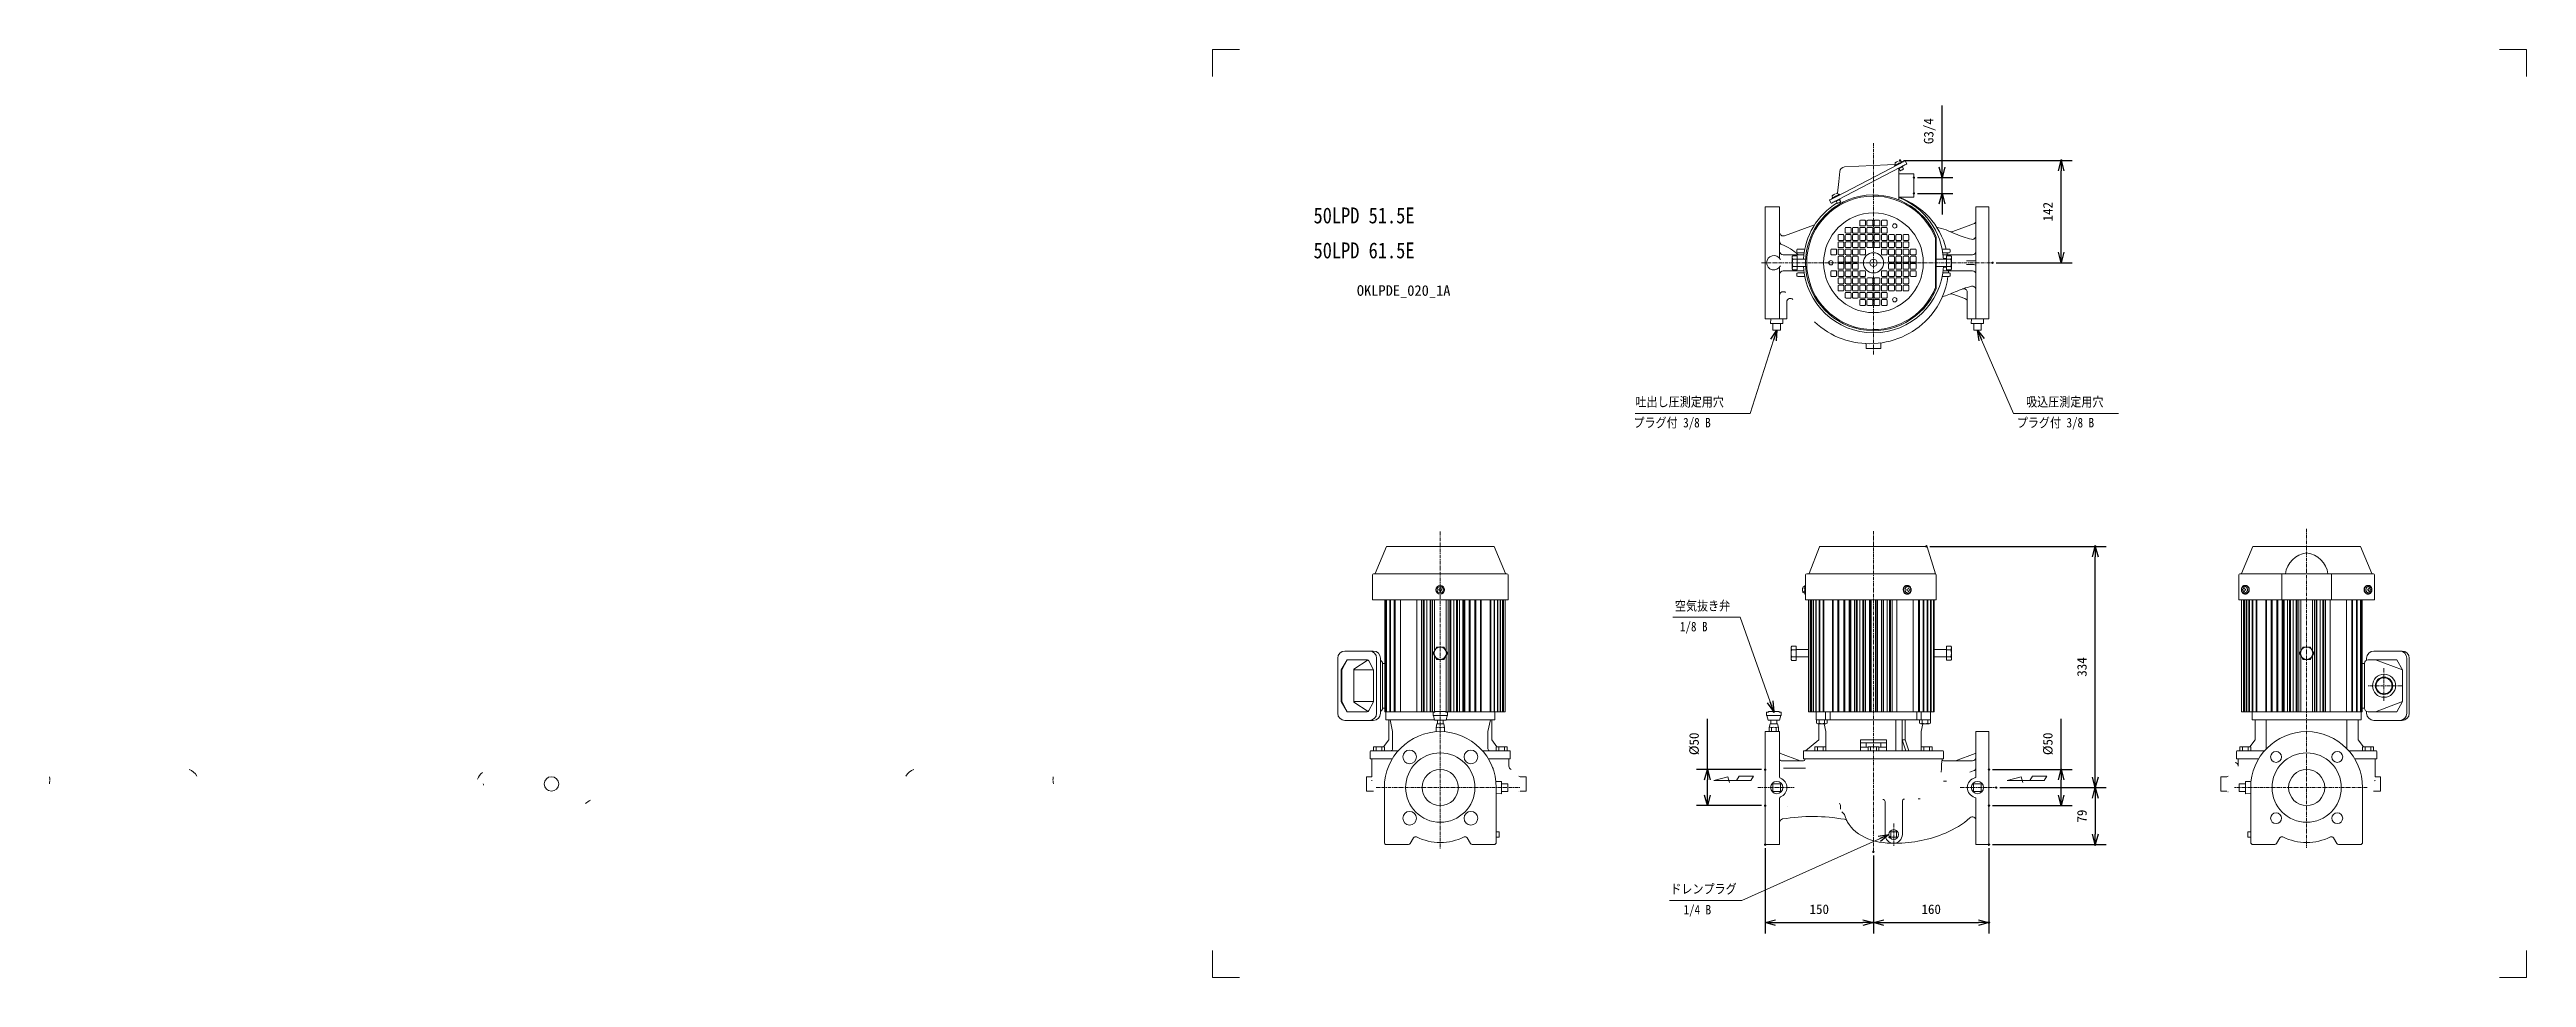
# Model space of a CAD drawing. Units: millimetres at full size. Extents: x -2521 to 910, y -642 to 642.
import ezdxf
from ezdxf.enums import TextEntityAlignment as Align

# ---------------------------------------------------------------- set-up
doc = ezdxf.new("R2010")
doc.units = ezdxf.units.MM
doc.header["$LTSCALE"] = 4
doc.header["$PDMODE"] = 32
doc.header["$PDSIZE"] = 2
doc.linetypes.add('USER1', pattern=[2, 1.25, -0.25, 0.25, -0.25])
doc.layers.add('0-0_0', color=7, linetype='Continuous')
doc.layers.add('0-1_SIZE', color=7, linetype='Continuous')
for name, color, linetype, lineweight in [('0-2_NOTE', 7, 'Continuous', 18), ('0-3_DETAIL', 7, 'Continuous', 18), ('0-4_Defpoints', 7, 'Continuous', 18)]:
    doc.layers.add(name, color=color, linetype=linetype, lineweight=lineweight)
doc.styles.add('ＭＳ ゴシック', font='')
doc.styles.get('ＭＳ ゴシック').set_extended_font_data('MS Gothic')

msp = doc.modelspace()

# ---------------------------------------------------------------- texts
at = {"layer": '0-2_NOTE', "style": 'ＭＳ ゴシック', "width": 0.85}
for s, height, p in [('50LPD 51.5E', 21.99, (-770, 395.179)), ('50LPD 61.5E', 21.99, (-770, 346.774)), ('吐出し圧測定用穴', 13.2, (-324.074, 144.111)), ('吸込圧測定用穴', 13.2, (216.967, 144.111)), ('プラグ付 3/8 B', 13.2, (-326.86, 115.26)), ('プラグ付 3/8 B', 13.2, (204.109, 115.26)), ('空気抜き弁\u3000', 13.2, (-269.476, -138.354)), ('1/8 B', 13.2, (-262.492, -167.204)), ('ドレンプラグ', 13.2, (-275.788, -530.399)), ('1/4 B', 13.2, (-257.475, -559.25))]:
    msp.add_text(s, height=height, dxfattribs=at).set_placement(p, align=Align.BOTTOM_LEFT)
at = {"layer": '0-2_NOTE', "style": 'ＭＳ ゴシック'}
msp.add_text('OKLPDE_020_1A', height=14.66, dxfattribs=at).set_placement((-710, 297.085), align=Align.BOTTOM_LEFT)

# ---------------------------------------------------------------- blocks, each defined once
blk = doc.blocks.new('_OPEN30')
at = {"layer": '0-0_0'}
blk.add_line((0, 0), (-1, 0), dxfattribs=at)
blk.add_lwpolyline([(-1, 0.2679), (0, 0), (-1, -0.2679)], dxfattribs=at)
blk = doc.blocks.new('D1')
at = {"layer": '0-1_SIZE'}
for p, q in [((1090.541, 262.95), (1237.813, 262.95)), ((1222.813, 248.45), (1222.813, 198.45)), ((1080.541, 183.95), (1237.813, 183.95))]:
    blk.add_line(p, q, dxfattribs=at)
at = {"layer": '0-4_Defpoints'}
for p in [(1085.541, 262.95), (1075.541, 183.95), (1222.813, 183.95)]:
    blk.add_point(p, dxfattribs=at)
at = {"layer": '0-1_SIZE', "xscale": 14.5, "yscale": 14.5}
for p, rotation in [((1222.813, 262.95), 90), ((1222.813, 183.95), 270)]:
    blk.add_blockref('_OPEN30', p, dxfattribs=dict(at, rotation=rotation))
at = {"layer": '0-1_SIZE', "style": 'ＭＳ ゴシック'}
blk.add_text('79', height=13.2, rotation=90, dxfattribs=at).set_placement((1214.813, 214.45), align=Align.BOTTOM_LEFT)
blk = doc.blocks.new('D2')
at = {"layer": '0-1_SIZE'}
for p, q in [((765.541, 178.95), (765.541, 60.884)), ((915.541, 168.95), (915.541, 60.884)), ((780.041, 75.884), (901.041, 75.884))]:
    blk.add_line(p, q, dxfattribs=at)
at = {"layer": '0-4_Defpoints'}
for p in [(765.541, 183.95), (915.541, 173.95), (915.541, 75.884)]:
    blk.add_point(p, dxfattribs=at)
at = {"layer": '0-1_SIZE', "xscale": 14.5, "yscale": 14.5, "rotation": 180}
blk.add_blockref('_OPEN30', (765.541, 75.884), dxfattribs=at)
at = {"layer": '0-1_SIZE', "xscale": 14.5, "yscale": 14.5}
blk.add_blockref('_OPEN30', (915.541, 75.884), dxfattribs=at)
at = {"layer": '0-1_SIZE', "style": 'ＭＳ ゴシック'}
blk.add_text('150', height=13.2, dxfattribs=at).set_placement((827.041, 83.884), align=Align.BOTTOM_LEFT)
blk = doc.blocks.new('D3')
at = {"layer": '0-1_SIZE'}
for p, q in [((1075.541, 178.95), (1075.541, 60.884)), ((915.541, 168.95), (915.541, 60.884)), ((930.041, 75.884), (1061.041, 75.884))]:
    blk.add_line(p, q, dxfattribs=at)
at = {"layer": '0-4_Defpoints'}
for p in [(915.541, 173.95), (1075.541, 183.95), (1075.541, 75.884)]:
    blk.add_point(p, dxfattribs=at)
at = {"layer": '0-1_SIZE', "xscale": 14.5, "yscale": 14.5, "rotation": 180}
blk.add_blockref('_OPEN30', (915.541, 75.884), dxfattribs=at)
at = {"layer": '0-1_SIZE', "xscale": 14.5, "yscale": 14.5}
blk.add_blockref('_OPEN30', (1075.541, 75.884), dxfattribs=at)
at = {"layer": '0-1_SIZE', "style": 'ＭＳ ゴシック'}
blk.add_text('160', height=13.2, dxfattribs=at).set_placement((982.041, 83.884), align=Align.BOTTOM_LEFT)
blk = doc.blocks.new('D4')
at = {"layer": '0-1_SIZE'}
for p, q in [((993.777, 596.955), (1237.813, 596.955)), ((1222.813, 277.45), (1222.813, 582.455)), ((1090.541, 262.95), (1237.813, 262.95))]:
    blk.add_line(p, q, dxfattribs=at)
at = {"layer": '0-4_Defpoints'}
for p in [(988.777, 596.955), (1222.813, 596.955), (1085.541, 262.95)]:
    blk.add_point(p, dxfattribs=at)
at = {"layer": '0-1_SIZE', "xscale": 14.5, "yscale": 14.5}
for p, rotation in [((1222.813, 596.955), 90), ((1222.813, 262.95), 270)]:
    blk.add_blockref('_OPEN30', p, dxfattribs=dict(at, rotation=rotation))
at = {"layer": '0-1_SIZE', "style": 'ＭＳ ゴシック'}
blk.add_text('334', height=13.2, rotation=90, dxfattribs=at).set_placement((1214.813, 416.452), align=Align.BOTTOM_LEFT)
blk = doc.blocks.new('D5')
at = {"layer": '0-1_SIZE'}
for p, q in [((957.362, 1131.343), (1190.562, 1131.343)), ((1175.562, 1004.179), (1175.562, 1116.843)), ((1085.562, 989.679), (1190.562, 989.679))]:
    blk.add_line(p, q, dxfattribs=at)
at = {"layer": '0-4_Defpoints'}
for p in [(952.362, 1131.343), (1175.562, 1131.343), (1080.562, 989.679)]:
    blk.add_point(p, dxfattribs=at)
at = {"layer": '0-1_SIZE', "xscale": 14.5, "yscale": 14.5}
for p, rotation in [((1175.562, 1131.343), 90), ((1175.562, 989.679), 270)]:
    blk.add_blockref('_OPEN30', p, dxfattribs=dict(at, rotation=rotation))
at = {"layer": '0-1_SIZE', "style": 'ＭＳ ゴシック'}
blk.add_text('142', height=13.2, rotation=90, dxfattribs=at).set_placement((1167.562, 1047.011), align=Align.BOTTOM_LEFT)
blk = doc.blocks.new('D6')
at = {"layer": '0-1_SIZE'}
for p, q in [((685.541, 287.95), (685.541, 358.29)), ((760.541, 287.95), (670.541, 287.95)), ((685.541, 252.45), (685.541, 273.45)), ((760.541, 237.95), (670.541, 237.95))]:
    blk.add_line(p, q, dxfattribs=at)
at = {"layer": '0-4_Defpoints'}
for p in [(685.541, 287.95), (765.541, 287.95), (765.541, 237.95)]:
    blk.add_point(p, dxfattribs=at)
at = {"layer": '0-1_SIZE', "xscale": 14.5, "yscale": 14.5}
for p, rotation in [((685.541, 287.95), 90), ((685.541, 237.95), 270)]:
    blk.add_blockref('_OPEN30', p, dxfattribs=dict(at, rotation=rotation))
at = {"layer": '0-1_SIZE', "style": 'ＭＳ ゴシック'}
blk.add_text('%%c50', height=13.2, rotation=90, dxfattribs=at).set_placement((677.541, 307.87), align=Align.BOTTOM_LEFT)
blk = doc.blocks.new('D7')
at = {"layer": '0-1_SIZE'}
for p, q in [((1175.541, 287.95), (1175.541, 358.29)), ((1080.541, 287.95), (1190.541, 287.95)), ((1175.541, 252.45), (1175.541, 273.45)), ((1080.541, 237.95), (1190.541, 237.95))]:
    blk.add_line(p, q, dxfattribs=at)
at = {"layer": '0-4_Defpoints'}
for p in [(1075.541, 287.95), (1175.541, 287.95), (1075.541, 237.95)]:
    blk.add_point(p, dxfattribs=at)
at = {"layer": '0-1_SIZE', "xscale": 14.5, "yscale": 14.5}
for p, rotation in [((1175.541, 287.95), 90), ((1175.541, 237.95), 270)]:
    blk.add_blockref('_OPEN30', p, dxfattribs=dict(at, rotation=rotation))
at = {"layer": '0-1_SIZE', "style": 'ＭＳ ゴシック'}
blk.add_text('%%c50', height=13.2, rotation=90, dxfattribs=at).set_placement((1167.541, 307.87), align=Align.BOTTOM_LEFT)
blk = doc.blocks.new('D8')
at = {"layer": '0-1_SIZE'}
for p, q in [((1010.543, 1122.187), (1010.543, 1207.467)), ((976.562, 1107.687), (1025.543, 1107.687)), ((1010.543, 1085.687), (1010.543, 1107.687)), ((976.562, 1085.687), (1025.543, 1085.687)), ((1010.543, 1071.187), (1010.543, 1056.687))]:
    blk.add_line(p, q, dxfattribs=at)
at = {"layer": '0-4_Defpoints'}
for p in [(971.562, 1107.687), (1010.543, 1107.687), (971.562, 1085.687)]:
    blk.add_point(p, dxfattribs=at)
at = {"layer": '0-1_SIZE', "xscale": 14.5, "yscale": 14.5}
for p, rotation in [((1010.543, 1107.687), 270), ((1010.543, 1085.687), 90)]:
    blk.add_blockref('_OPEN30', p, dxfattribs=dict(at, rotation=rotation))
at = {"layer": '0-1_SIZE', "style": 'ＭＳ ゴシック'}
blk.add_text('G3/4', height=13.2, rotation=90, dxfattribs=at).set_placement((1002.543, 1154.077), align=Align.BOTTOM_LEFT)

# ---------------------------------------------------------------- linework, layer by layer
at = {"layer": '0-2_NOTE', "color": 3}
for p, q in [((-132.826, 240.209), (-165.061, 138.686)), ((155.334, 240.727), (199.616, 138.686)), ((-324.352, 138.686), (-165.061, 138.686)), ((344.899, 138.686), (199.616, 138.686)), ((-272.474, -143.779), (-179.145, -143.779)), ((-137.339, -260.754), (-179.145, -143.779)), ((13.708, -450.531), (-176.871, -535.824)), ((-277.052, -535.824), (-176.871, -535.824))]:
    msp.add_line(p, q, dxfattribs=at)
for points in [[(-193.993, -372.351), (-196.06, -364.636), (-215.525, -369.851), (-164.133, -369.851), (-160.525, -363.601), (-180.525, -363.601), (-184.133, -369.851)], [(212.288, -372.351), (210.22, -364.636), (190.756, -369.851), (242.148, -369.851), (245.756, -363.601), (225.756, -363.601), (222.148, -369.851)]]:
    msp.add_lwpolyline(points, dxfattribs=at)
at = {"layer": '0-3_DETAIL'}
for p, q in [((-46.322, 438.678), (40.605, 483.93)), ((24.939, 482.855), (-34.355, 479.907)), ((35.897, 483.399), (24.939, 482.855)), ((35.283, 481.159), (34.913, 481.869)), ((36.244, 482.562), (35.489, 484.384)), ((38.311, 487.148), (38.248, 487.27)), ((39.149, 487.742), (39.212, 487.621)), ((41.01, 488.566), (41.016, 488.554)), ((43.167, 488.381), (44.227, 486.717)), ((45.557, 487.41), (45.927, 486.7)), ((-42.534, 459.73), (-44.159, 443.488)), ((42.913, 479.495), (-44.014, 434.243)), ((-41.162, 473.433), (-42.534, 459.73)), ((40.562, 434.42), (40.562, 477.256)), ((40.562, 470.187), (61.562, 470.187)), ((42.635, 474.615), (41.111, 477.542)), ((45.547, 479.851), (47.07, 476.924)), ((61.562, 438.187), (61.562, 470.187)), ((-144.438, 424.679), (-144.438, 269.679)), ((-144.438, 424.679), (-124.438, 424.679)), ((-124.438, 424.679), (-124.438, 353.179)), ((-55.192, 434.061), (-52.884, 429.626)), ((-51.644, 435.908), (-52.014, 436.618)), ((-50.683, 437.31), (-51.438, 439.133)), ((-48.616, 441.897), (-48.679, 442.019)), ((-47.778, 442.491), (-47.715, 442.37)), ((-45.917, 443.315), (-45.911, 443.302)), ((-44.292, 429.364), (-45.816, 432.291)), ((-43.76, 443.13), (-42.7, 441.466)), ((-41.381, 434.599), (-39.857, 431.672)), ((-41.37, 442.159), (-41, 441.449)), ((61.562, 438.187), (40.562, 438.187)), ((165.562, 424.679), (165.562, 269.679)), ((-117.728, 384.621), (-75.894, 399.847)), ((-43.438, 385.179), (-43.438, 379.179)), ((-42.438, 386.179), (-36.438, 386.179)), ((-42.438, 378.179), (-36.438, 378.179)), ((-35.438, 385.179), (-35.438, 379.179)), ((-33.438, 395.179), (-33.438, 389.179)), ((-33.438, 385.179), (-33.438, 379.179)), ((-32.438, 396.179), (-26.438, 396.179)), ((-32.438, 388.179), (-26.438, 388.179)), ((-32.438, 386.179), (-26.438, 386.179)), ((-32.438, 378.179), (-26.438, 378.179)), ((-25.438, 395.179), (-25.438, 389.179)), ((-25.438, 385.179), (-25.438, 379.179)), ((-23.438, 395.179), (-23.438, 389.179)), ((-23.438, 385.179), (-23.438, 379.179)), ((-22.438, 396.179), (-16.438, 396.179)), ((-22.438, 388.179), (-16.438, 388.179)), ((-22.438, 386.179), (-16.438, 386.179)), ((-22.438, 378.179), (-16.438, 378.179)), ((-15.438, 395.179), (-15.438, 389.179)), ((-15.438, 385.179), (-15.438, 379.179)), ((-13.438, 405.176), (-13.438, 399.176)), ((-13.438, 395.179), (-13.438, 389.179)), ((-13.438, 385.179), (-13.438, 379.179)), ((-12.438, 406.176), (-6.438, 406.176)), ((-12.438, 398.176), (-6.438, 398.176)), ((-12.438, 396.179), (-6.438, 396.179)), ((-12.438, 388.179), (-6.438, 388.179)), ((-12.438, 386.179), (-6.438, 386.179)), ((-12.438, 378.179), (-6.438, 378.179)), ((-5.438, 405.176), (-5.438, 399.176)), ((-5.438, 395.179), (-5.438, 389.179)), ((-5.438, 385.179), (-5.438, 379.179)), ((-3.438, 405.179), (-3.438, 399.179)), ((-3.438, 395.179), (-3.438, 389.179)), ((-3.438, 385.179), (-3.438, 379.179)), ((-2.438, 406.179), (3.562, 406.179)), ((-2.438, 398.179), (3.562, 398.179)), ((-2.438, 396.179), (3.562, 396.179)), ((-2.438, 388.179), (3.562, 388.179)), ((-2.438, 386.179), (3.562, 386.179)), ((-2.438, 378.179), (3.562, 378.179)), ((4.562, 405.179), (4.562, 399.179)), ((4.562, 395.179), (4.562, 389.179)), ((4.562, 385.179), (4.562, 379.179)), ((6.562, 405.179), (6.562, 399.179)), ((6.562, 395.179), (6.562, 389.179)), ((6.562, 385.179), (6.562, 379.179)), ((13.562, 406.179), (7.562, 406.179)), ((13.562, 398.179), (7.562, 398.179)), ((13.562, 396.179), (7.562, 396.179)), ((13.562, 388.179), (7.562, 388.179)), ((13.562, 386.179), (7.562, 386.179)), ((13.562, 378.179), (7.562, 378.179)), ((14.562, 405.179), (14.562, 399.179)), ((14.562, 395.179), (14.562, 389.179)), ((14.562, 385.179), (14.562, 379.179)), ((16.562, 405.176), (16.562, 399.176)), ((16.562, 395.179), (16.562, 389.179)), ((16.562, 385.179), (16.562, 379.179)), ((23.562, 406.176), (17.562, 406.176)), ((23.562, 398.176), (17.562, 398.176)), ((23.562, 396.179), (17.562, 396.179)), ((23.562, 388.179), (17.562, 388.179)), ((23.562, 386.179), (17.562, 386.179)), ((23.562, 378.179), (17.562, 378.179)), ((24.562, 405.176), (24.562, 399.176)), ((24.562, 395.179), (24.562, 389.179)), ((24.562, 385.179), (24.562, 379.179)), ((26.562, 385.179), (26.562, 379.179)), ((33.562, 386.179), (27.562, 386.179)), ((33.562, 378.179), (27.562, 378.179)), ((34.562, 385.179), (34.562, 379.179)), ((36.562, 385.179), (36.562, 379.179)), ((43.562, 386.179), (37.562, 386.179)), ((37.562, 378.179), (43.562, 378.179)), ((44.562, 379.179), (44.562, 385.179)), ((46.562, 385.179), (46.562, 379.179)), ((53.562, 386.179), (47.562, 386.179)), ((53.562, 378.179), (47.562, 378.179)), ((54.562, 379.179), (54.562, 385.179)), ((91.53, 313.138), (91.53, 381.212)), ((92.568, 311.601), (92.555, 382.79)), ((115.268, 390.425), (144.272, 400.981)), ((-119.438, 358.179), (-90.813, 358.179)), ((-106.188, 352.097), (-99.938, 352.097)), ((-100.438, 365.179), (-100.438, 362.179)), ((-99.938, 337.375), (-99.938, 356.975)), ((-89.559, 366.179), (-99.438, 366.179)), ((-90.423, 361.179), (-99.438, 361.179)), ((-99.438, 352.175), (-88.306, 352.175)), ((-99.078, 358.862), (-97.84, 358.179)), ((-53.436, 365.179), (-53.436, 359.179)), ((-52.436, 366.179), (-46.436, 366.179)), ((-52.436, 358.179), (-46.436, 358.179)), ((-45.436, 365.179), (-45.436, 359.179)), ((-43.438, 375.179), (-43.438, 369.179)), ((-43.438, 365.179), (-43.438, 359.179)), ((-43.438, 355.179), (-43.438, 349.179)), ((-43.438, 339.179), (-43.438, 345.179)), ((-42.438, 376.179), (-36.438, 376.179)), ((-42.438, 368.179), (-36.438, 368.179)), ((-42.438, 366.179), (-36.438, 366.179)), ((-42.438, 358.179), (-36.438, 358.179)), ((-42.438, 356.179), (-36.438, 356.179)), ((-42.438, 348.179), (-36.438, 348.179)), ((-42.438, 346.179), (-36.438, 346.179)), ((-35.438, 375.179), (-35.438, 369.179)), ((-35.438, 365.179), (-35.438, 359.179)), ((-35.438, 355.179), (-35.438, 349.179)), ((-35.438, 339.179), (-35.438, 345.179)), ((-33.438, 375.179), (-33.438, 369.179)), ((-33.438, 365.179), (-33.438, 359.179)), ((-33.438, 355.179), (-33.438, 349.179)), ((-33.438, 339.179), (-33.438, 345.179)), ((-32.438, 376.179), (-26.438, 376.179)), ((-32.438, 368.179), (-26.438, 368.179)), ((-32.438, 366.179), (-26.438, 366.179)), ((-32.438, 358.179), (-26.438, 358.179)), ((-32.438, 356.179), (-26.438, 356.179)), ((-32.438, 348.179), (-26.438, 348.179)), ((-32.438, 346.179), (-26.438, 346.179)), ((-25.438, 375.179), (-25.438, 369.179)), ((-25.438, 365.179), (-25.438, 359.179)), ((-25.438, 355.179), (-25.438, 349.179)), ((-25.438, 339.179), (-25.438, 345.179)), ((-23.438, 375.179), (-23.438, 369.179)), ((-23.438, 365.179), (-23.438, 359.179)), ((-23.438, 355.179), (-23.438, 349.179)), ((-23.438, 339.179), (-23.438, 345.179)), ((-22.438, 376.179), (-16.438, 376.179)), ((-22.438, 368.179), (-16.438, 368.179)), ((-22.438, 366.179), (-16.438, 366.179)), ((-22.438, 358.179), (-16.438, 358.179)), ((-22.438, 356.179), (-16.438, 356.179)), ((-22.438, 348.179), (-16.438, 348.179)), ((-22.438, 346.179), (-16.438, 346.179)), ((-15.438, 375.179), (-15.438, 369.179)), ((-15.438, 365.179), (-15.438, 359.179)), ((-15.438, 355.179), (-15.438, 349.179)), ((-15.438, 339.179), (-15.438, 345.179)), ((-13.438, 375.179), (-13.438, 369.179)), ((-13.438, 365.179), (-13.438, 359.179)), ((-12.438, 376.179), (-6.438, 376.179)), ((-12.438, 368.179), (-6.438, 368.179)), ((-12.438, 366.179), (-6.438, 366.179)), ((-12.438, 358.179), (-6.438, 358.179)), ((-5.438, 375.179), (-5.438, 369.179)), ((-5.438, 365.179), (-5.438, 359.179)), ((-3.438, 375.179), (-3.438, 369.179)), ((-2.438, 376.179), (3.562, 376.179)), ((-2.438, 368.179), (3.562, 368.179)), ((4.562, 375.179), (4.562, 369.179)), ((6.562, 375.179), (6.562, 369.179)), ((13.562, 376.179), (7.562, 376.179)), ((13.562, 368.179), (7.562, 368.179)), ((14.562, 375.179), (14.562, 369.179)), ((16.562, 375.179), (16.562, 369.179)), ((16.562, 365.179), (16.562, 359.179)), ((23.562, 376.179), (17.562, 376.179)), ((23.562, 368.179), (17.562, 368.179)), ((23.562, 366.179), (17.562, 366.179)), ((23.562, 358.179), (17.562, 358.179)), ((24.562, 375.179), (24.562, 369.179)), ((24.562, 365.179), (24.562, 359.179)), ((26.562, 375.179), (26.562, 369.179)), ((26.562, 365.179), (26.562, 359.179)), ((26.562, 355.179), (26.562, 349.179)), ((26.562, 339.179), (26.562, 345.179)), ((33.562, 376.179), (27.562, 376.179)), ((33.562, 368.179), (27.562, 368.179)), ((33.562, 366.179), (27.562, 366.179)), ((33.562, 358.179), (27.562, 358.179)), ((33.562, 356.179), (27.562, 356.179)), ((33.562, 348.179), (27.562, 348.179)), ((33.562, 346.179), (27.562, 346.179)), ((34.562, 375.179), (34.562, 369.179)), ((34.562, 365.179), (34.562, 359.179)), ((34.562, 355.179), (34.562, 349.179)), ((34.562, 339.179), (34.562, 345.179)), ((36.562, 375.179), (36.562, 369.179)), ((36.562, 365.179), (36.562, 359.179)), ((36.562, 355.179), (36.562, 349.179)), ((36.562, 339.179), (36.562, 345.179)), ((43.562, 376.179), (37.562, 376.179)), ((43.562, 368.179), (37.562, 368.179)), ((43.562, 366.179), (37.562, 366.179)), ((43.562, 358.179), (37.562, 358.179)), ((43.562, 356.179), (37.562, 356.179)), ((43.562, 348.179), (37.562, 348.179)), ((43.562, 346.179), (37.562, 346.179)), ((44.562, 375.179), (44.562, 369.179)), ((44.562, 365.179), (44.562, 359.179)), ((44.562, 355.179), (44.562, 349.179)), ((44.562, 339.179), (44.562, 345.179)), ((46.562, 375.179), (46.562, 369.179)), ((46.562, 365.179), (46.562, 359.179)), ((46.562, 355.179), (46.562, 349.179)), ((46.562, 339.179), (46.562, 345.179)), ((53.562, 376.179), (47.562, 376.179)), ((53.562, 368.179), (47.562, 368.179)), ((53.562, 366.179), (47.562, 366.179)), ((53.562, 358.179), (47.562, 358.179)), ((53.562, 356.179), (47.562, 356.179)), ((53.562, 348.179), (47.562, 348.179)), ((53.562, 346.179), (47.562, 346.179)), ((54.562, 375.179), (54.562, 369.179)), ((54.562, 365.179), (54.562, 359.179)), ((54.562, 355.179), (54.562, 349.179)), ((54.562, 339.179), (54.562, 345.179)), ((56.559, 365.179), (56.559, 359.179)), ((56.562, 355.179), (56.562, 349.179)), ((56.562, 339.179), (56.562, 345.179)), ((63.559, 366.179), (57.559, 366.179)), ((63.559, 358.179), (57.559, 358.179)), ((63.562, 356.179), (57.562, 356.179)), ((63.562, 348.179), (57.562, 348.179)), ((63.562, 346.179), (57.562, 346.179)), ((64.559, 365.179), (64.559, 359.179)), ((64.562, 355.179), (64.562, 349.179)), ((64.562, 339.179), (64.562, 345.179)), ((94.981, 352.179), (92.561, 352.179)), ((106.062, 352.175), (92.561, 352.175)), ((100.683, 366.179), (110.562, 366.179)), ((101.546, 361.179), (110.562, 361.179)), ((101.936, 358.179), (142.562, 358.179)), ((106.562, 353.325), (102.362, 353.398)), ((106.562, 356.975), (106.562, 337.375)), ((112.811, 356.975), (106.562, 356.975)), ((112.811, 352.097), (106.562, 352.097)), ((111.562, 365.179), (111.562, 362.179)), ((113.562, 355.675), (112.811, 356.975)), ((134.562, 349.679), (144.562, 349.679)), ((134.562, 344.679), (144.562, 344.679)), ((-124.438, 341.179), (-124.438, 269.679)), ((-119.438, 336.179), (-90.813, 336.179)), ((-106.938, 338.675), (-106.188, 337.375)), ((-106.188, 342.252), (-99.938, 342.252)), ((-106.188, 337.375), (-99.938, 337.375)), ((-100.438, 329.179), (-100.438, 332.179)), ((-99.438, 342.175), (-88.305, 342.175)), ((-90.423, 333.179), (-99.438, 333.179)), ((-89.559, 328.179), (-99.438, 328.179)), ((-53.436, 329.179), (-53.436, 335.179)), ((-52.436, 336.179), (-46.436, 336.179)), ((-52.436, 328.179), (-46.436, 328.179)), ((-45.436, 329.179), (-45.436, 335.179)), ((-43.438, 329.179), (-43.438, 335.179)), ((-43.438, 325.179), (-43.438, 319.179)), ((-43.438, 315.179), (-43.438, 309.179)), ((-42.438, 338.179), (-36.438, 338.179)), ((-42.438, 336.179), (-36.438, 336.179)), ((-42.438, 328.179), (-36.438, 328.179)), ((-42.438, 326.179), (-36.438, 326.179)), ((-42.438, 318.179), (-36.438, 318.179)), ((-36.438, 316.179), (-42.438, 316.179)), ((-35.438, 329.179), (-35.438, 335.179)), ((-35.438, 319.179), (-35.438, 325.179)), ((-35.438, 309.179), (-35.438, 315.179)), ((-33.438, 329.179), (-33.438, 335.179)), ((-33.438, 319.179), (-33.438, 325.179)), ((-33.438, 309.179), (-33.438, 315.179)), ((-32.438, 338.179), (-26.438, 338.179)), ((-32.438, 336.179), (-26.438, 336.179)), ((-32.438, 328.179), (-26.438, 328.179)), ((-32.438, 326.179), (-26.438, 326.179)), ((-32.438, 318.179), (-26.438, 318.179)), ((-32.438, 316.179), (-26.438, 316.179)), ((-25.438, 329.179), (-25.438, 335.179)), ((-25.438, 319.179), (-25.438, 325.179)), ((-25.438, 309.179), (-25.438, 315.179)), ((-23.438, 329.179), (-23.438, 335.179)), ((-23.438, 319.179), (-23.438, 325.179)), ((-23.438, 309.179), (-23.438, 315.179)), ((-22.438, 338.179), (-16.438, 338.179)), ((-22.438, 336.179), (-16.438, 336.179)), ((-22.438, 328.179), (-16.438, 328.179)), ((-22.438, 326.179), (-16.438, 326.179)), ((-22.438, 318.179), (-16.438, 318.179)), ((-22.438, 316.179), (-16.438, 316.179)), ((-15.438, 329.179), (-15.438, 335.179)), ((-15.438, 319.179), (-15.438, 325.179)), ((-15.438, 309.179), (-15.438, 315.179)), ((-13.438, 329.179), (-13.438, 335.179)), ((-13.438, 319.179), (-13.438, 325.179)), ((-13.438, 309.179), (-13.438, 315.179)), ((-12.438, 336.179), (-6.438, 336.179)), ((-12.438, 328.179), (-6.438, 328.179)), ((-12.438, 326.179), (-6.438, 326.179)), ((-12.438, 318.179), (-6.438, 318.179)), ((-12.438, 316.179), (-6.438, 316.179)), ((-5.438, 329.179), (-5.438, 335.179)), ((-5.438, 319.179), (-5.438, 325.179)), ((-5.438, 309.179), (-5.438, 315.179)), ((-3.438, 319.179), (-3.438, 325.179)), ((-3.438, 309.179), (-3.438, 315.179)), ((-2.438, 326.179), (3.562, 326.179)), ((-2.438, 318.179), (3.562, 318.179)), ((-2.438, 316.179), (3.562, 316.179)), ((4.562, 319.179), (4.562, 325.179)), ((4.562, 309.179), (4.562, 315.179)), ((6.562, 319.179), (6.562, 325.179)), ((6.562, 309.179), (6.562, 315.179)), ((13.562, 326.179), (7.562, 326.179)), ((13.562, 318.179), (7.562, 318.179)), ((13.562, 316.179), (7.562, 316.179)), ((14.562, 319.179), (14.562, 325.179)), ((14.562, 309.179), (14.562, 315.179)), ((16.562, 329.179), (16.562, 335.179)), ((16.562, 319.179), (16.562, 325.179)), ((16.562, 309.179), (16.562, 315.179)), ((23.562, 336.179), (17.562, 336.179)), ((23.562, 328.179), (17.562, 328.179)), ((23.562, 326.179), (17.562, 326.179)), ((23.562, 318.179), (17.562, 318.179)), ((23.562, 316.179), (17.562, 316.179)), ((24.562, 329.179), (24.562, 335.179)), ((24.562, 319.179), (24.562, 325.179)), ((24.562, 309.179), (24.562, 315.179)), ((26.562, 329.179), (26.562, 335.179)), ((26.562, 319.179), (26.562, 325.179)), ((26.562, 309.179), (26.562, 315.179)), ((33.562, 338.179), (27.562, 338.179)), ((33.562, 336.179), (27.562, 336.179)), ((33.562, 328.179), (27.562, 328.179)), ((33.562, 326.179), (27.562, 326.179)), ((33.562, 318.179), (27.562, 318.179)), ((33.562, 316.179), (27.562, 316.179)), ((34.562, 329.179), (34.562, 335.179)), ((34.562, 319.179), (34.562, 325.179)), ((34.562, 309.179), (34.562, 315.179)), ((36.562, 329.179), (36.562, 335.179)), ((36.562, 319.179), (36.562, 325.179)), ((36.562, 309.179), (36.562, 315.179)), ((43.562, 338.179), (37.562, 338.179)), ((43.562, 336.179), (37.562, 336.179)), ((43.562, 328.179), (37.562, 328.179)), ((43.562, 326.179), (37.562, 326.179)), ((43.562, 318.179), (37.562, 318.179)), ((43.562, 316.179), (37.562, 316.179)), ((44.562, 329.179), (44.562, 335.179)), ((44.562, 319.179), (44.562, 325.179)), ((44.562, 309.179), (44.562, 315.179)), ((46.562, 329.179), (46.562, 335.179)), ((46.562, 319.179), (46.562, 325.179)), ((46.562, 309.179), (46.562, 315.179)), ((53.562, 338.179), (47.562, 338.179)), ((53.562, 336.179), (47.562, 336.179)), ((53.562, 328.179), (47.562, 328.179)), ((53.562, 326.179), (47.562, 326.179)), ((53.562, 318.179), (47.562, 318.179)), ((53.562, 316.179), (47.562, 316.179)), ((54.562, 329.179), (54.562, 335.179)), ((54.562, 319.179), (54.562, 325.179)), ((54.562, 309.179), (54.562, 315.179)), ((56.559, 329.179), (56.559, 335.179)), ((63.559, 336.179), (57.559, 336.179)), ((63.559, 328.179), (57.559, 328.179)), ((63.562, 338.179), (57.562, 338.179)), ((64.559, 329.179), (64.559, 335.179)), ((94.981, 342.179), (92.563, 342.179)), ((106.062, 342.175), (92.563, 342.175)), ((100.683, 328.179), (110.562, 328.179)), ((101.546, 333.179), (110.562, 333.179)), ((101.936, 336.179), (142.562, 336.179)), ((102.363, 340.977), (106.562, 341.05)), ((112.811, 342.252), (106.562, 342.252)), ((111.562, 329.179), (111.562, 332.179)), ((-114.438, 292.929), (-114.438, 269.679)), ((-42.438, 308.179), (-36.438, 308.179)), ((-33.438, 299.179), (-33.438, 305.179)), ((-32.438, 308.179), (-26.438, 308.179)), ((-32.438, 306.179), (-26.438, 306.179)), ((-32.438, 298.179), (-26.438, 298.179)), ((-25.438, 299.179), (-25.438, 305.179)), ((-23.438, 299.179), (-23.438, 305.179)), ((-22.438, 308.179), (-16.438, 308.179)), ((-22.438, 306.179), (-16.438, 306.179)), ((-22.438, 298.179), (-16.438, 298.179)), ((-15.438, 299.179), (-15.438, 305.179)), ((-13.438, 299.179), (-13.438, 305.179)), ((-13.438, 289.181), (-13.438, 295.181)), ((-12.438, 308.179), (-6.438, 308.179)), ((-12.438, 306.179), (-6.438, 306.179)), ((-12.438, 298.179), (-6.438, 298.179)), ((-12.438, 296.181), (-6.438, 296.181)), ((-12.438, 288.181), (-6.438, 288.181)), ((-5.438, 299.179), (-5.438, 305.179)), ((-5.438, 289.181), (-5.438, 295.181)), ((-3.438, 299.179), (-3.438, 305.179)), ((-3.438, 289.179), (-3.438, 295.179)), ((-2.438, 308.179), (3.562, 308.179)), ((-2.438, 306.179), (3.562, 306.179)), ((-2.438, 298.179), (3.562, 298.179)), ((-2.438, 296.179), (3.562, 296.179)), ((-2.438, 288.179), (3.562, 288.179)), ((4.562, 299.179), (4.562, 305.179)), ((4.562, 289.179), (4.562, 295.179)), ((6.562, 299.179), (6.562, 305.179)), ((6.562, 289.179), (6.562, 295.179)), ((13.562, 308.179), (7.562, 308.179)), ((13.562, 306.179), (7.562, 306.179)), ((13.562, 298.179), (7.562, 298.179)), ((13.562, 296.179), (7.562, 296.179)), ((13.562, 288.179), (7.562, 288.179)), ((14.562, 299.179), (14.562, 305.179)), ((14.562, 289.179), (14.562, 295.179)), ((16.562, 299.179), (16.562, 305.179)), ((16.562, 289.181), (16.562, 295.181)), ((23.562, 308.179), (17.562, 308.179)), ((23.562, 306.179), (17.562, 306.179)), ((23.562, 298.179), (17.562, 298.179)), ((23.562, 296.181), (17.562, 296.181)), ((23.562, 288.181), (17.562, 288.181)), ((24.562, 299.179), (24.562, 305.179)), ((24.562, 289.181), (24.562, 295.181)), ((33.562, 308.179), (27.562, 308.179)), ((43.562, 308.179), (37.562, 308.179)), ((53.562, 308.179), (47.562, 308.179)), ((115.268, 303.933), (132.272, 297.744)), ((135.562, 306.319), (135.562, 269.679)), ((-144.438, 269.679), (-114.438, 269.679)), ((-136.769, 269.679), (-136.977, 263.029)), ((-119.9, 263.029), (-136.977, 263.029)), ((-133.651, 254.029), (-133.651, 263.029)), ((-123.226, 254.029), (-133.651, 254.029)), ((-123.226, 254.029), (-123.226, 263.029)), ((-120.107, 269.679), (-119.9, 263.029)), ((165.562, 269.679), (135.562, 269.679)), ((141.231, 269.679), (141.023, 263.029)), ((158.1, 263.029), (141.023, 263.029)), ((144.349, 254.029), (144.349, 263.029)), ((154.774, 254.029), (144.349, 254.029)), ((154.774, 254.029), (154.774, 263.029)), ((157.893, 269.679), (158.1, 263.029)), ((-4.438, 228.273), (-4.438, 234.286)), ((-668.838, -45.547), (-684.579, -82.941)), ((-668.838, -45.547), (-520.038, -45.547)), ((-520.038, -45.547), (-504.298, -82.941)), ((-69.109, -46.183), (-83.616, -82.934)), ((-68.179, -45.55), (5.541, -45.55)), ((5.541, -45.55), (78.777, -45.545)), ((79.73, -46.244), (91.51, -83.545)), ((531.162, -45.547), (515.421, -82.941)), ((531.162, -45.547), (679.962, -45.547)), ((679.962, -45.547), (695.702, -82.941)), ((-688.438, -85.147), (-688.438, -119.547)), ((-686.838, -83.547), (-502.038, -83.547)), ((-500.438, -85.147), (-500.438, -119.547)), ((-90.921, -101.178), (-89.459, -101.05)), ((-89.459, -111.55), (-89.459, -99.55)), ((-89.459, -99.55), (-88.459, -99.55)), ((-88.459, -119.557), (-88.459, -85.15)), ((5.541, -83.55), (-86.859, -83.55)), ((5.541, -83.55), (90.861, -83.545)), ((92.51, -85.545), (92.51, -119.552)), ((511.562, -85.147), (511.562, -119.547)), ((513.162, -83.547), (697.962, -83.547)), ((571.037, -83.547), (571.037, -119.547)), ((640.086, -83.547), (640.086, -119.547)), ((699.562, -85.147), (699.562, -119.547)), ((-688.438, -119.547), (-500.438, -119.547)), ((-671.438, -119.547), (-671.438, -274.547)), ((-669.709, -119.547), (-669.709, -274.547)), ((-668.908, -119.547), (-668.908, -274.547)), ((-664.287, -119.547), (-664.287, -274.547)), ((-663.351, -119.547), (-663.351, -274.547)), ((-658.092, -119.547), (-658.092, -274.547)), ((-657.027, -119.547), (-657.027, -274.547)), ((-649.634, -119.547), (-649.634, -274.547)), ((-626.78, -119.547), (-626.78, -274.547)), ((-620.306, -119.547), (-620.306, -274.547)), ((-618.267, -119.547), (-618.267, -274.547)), ((-616.822, -119.547), (-616.822, -274.547)), ((-613.28, -119.547), (-613.28, -274.547)), ((-608.518, -119.547), (-608.518, -274.547)), ((-607.665, -119.547), (-607.665, -274.547)), ((-605.433, -119.547), (-605.433, -274.547)), ((-602.438, -190.675), (-602.438, -119.547)), ((-596.238, -104.99), (-596.588, -104.99)), ((-596.588, -106.19), (-596.588, -104.99)), ((-596.238, -106.19), (-596.588, -106.19)), ((-593.838, -103.14), (-595.038, -103.14)), ((-595.038, -103.79), (-595.038, -103.14)), ((-595.038, -108.04), (-595.038, -107.39)), ((-593.838, -108.04), (-595.038, -108.04)), ((-593.838, -103.79), (-593.838, -103.14)), ((-593.838, -108.04), (-593.838, -107.39)), ((-592.638, -104.99), (-592.288, -104.99)), ((-592.638, -106.19), (-592.288, -106.19)), ((-592.288, -106.19), (-592.288, -104.99)), ((-586.438, -190.675), (-586.438, -119.547)), ((-583.443, -119.547), (-583.443, -274.547)), ((-581.215, -119.547), (-581.215, -274.547)), ((-579.732, -119.547), (-579.732, -274.547)), ((-575.597, -119.547), (-575.597, -274.547)), ((-572.058, -119.547), (-572.058, -274.547)), ((-570.607, -119.547), (-570.607, -274.547)), ((-567.956, -119.547), (-567.956, -274.547)), ((-563.149, -119.547), (-563.149, -274.547)), ((-561.749, -119.547), (-561.749, -274.547)), ((-560.606, -119.547), (-560.606, -274.547)), ((-554.582, -119.547), (-554.582, -274.547)), ((-553.238, -119.547), (-553.238, -274.547)), ((-546.447, -119.547), (-546.447, -274.547)), ((-545.193, -119.547), (-545.193, -274.547)), ((-538.846, -119.547), (-538.846, -274.547)), ((-537.681, -119.547), (-537.681, -274.547)), ((-525.534, -119.547), (-525.534, -274.547)), ((-524.596, -119.547), (-524.596, -274.547)), ((-519.984, -119.547), (-519.984, -274.547)), ((-519.153, -119.547), (-519.153, -274.547)), ((-515.245, -119.547), (-515.245, -274.547)), ((-514.548, -119.547), (-514.548, -274.547)), ((-511.373, -119.547), (-511.373, -274.547)), ((-510.819, -119.547), (-510.819, -274.547)), ((-508.411, -119.547), (-508.411, -274.547)), ((-508.005, -119.547), (-508.005, -274.547)), ((-506.901, -119.547), (-506.901, -274.547)), ((-504.355, -119.547), (-504.355, -274.547)), ((-90.073, -103.579), (-92.506, -103.1)), ((-90.073, -107.521), (-92.506, -108)), ((-90.921, -109.922), (-89.459, -110.05)), ((-89.459, -111.55), (-88.459, -111.55)), ((5.541, -119.552), (-88.459, -119.552)), ((-84.459, -119.552), (-84.459, -274.55)), ((-81.997, -119.552), (-81.997, -274.55)), ((-80.892, -119.552), (-80.892, -274.55)), ((-80.486, -119.552), (-80.486, -274.55)), ((-78.079, -119.552), (-78.079, -274.55)), ((-77.525, -119.552), (-77.525, -274.55)), ((-74.349, -119.552), (-74.349, -274.55)), ((-73.653, -119.552), (-73.653, -274.55)), ((-69.745, -119.552), (-69.745, -274.55)), ((-68.913, -119.552), (-68.913, -274.55)), ((-64.301, -119.552), (-64.301, -274.55)), ((-63.364, -119.552), (-63.364, -274.55)), ((-51.217, -119.552), (-51.217, -274.55)), ((-50.051, -119.552), (-50.051, -274.55)), ((-43.704, -119.552), (-43.704, -274.55)), ((-42.451, -119.552), (-42.451, -274.55)), ((-35.66, -119.552), (-35.66, -274.55)), ((-34.316, -119.552), (-34.316, -274.55)), ((-28.291, -119.552), (-28.291, -274.55)), ((-27.148, -119.552), (-27.148, -274.55)), ((-25.748, -119.552), (-25.748, -274.55)), ((-20.941, -119.552), (-20.941, -274.55)), ((-18.291, -119.552), (-18.291, -274.55)), ((-16.84, -119.552), (-16.84, -274.55)), ((-13.301, -119.552), (-13.301, -274.55)), ((-9.166, -119.552), (-9.166, -274.55)), ((-7.682, -119.552), (-7.682, -274.55)), ((-5.454, -119.552), (-5.454, -274.55)), ((0.121, -119.552), (0.121, -274.55)), ((1.618, -119.552), (1.618, -274.55)), ((2.513, -119.552), (2.513, -274.55)), ((92.51, -119.547), (5.541, -119.557)), ((8.569, -119.557), (8.569, -274.55)), ((9.465, -119.556), (9.465, -274.55)), ((10.962, -119.556), (10.962, -274.55)), ((16.536, -119.556), (16.536, -274.55)), ((18.767, -119.555), (18.767, -274.55)), ((19.62, -119.555), (19.62, -274.55)), ((24.383, -119.555), (24.383, -274.55)), ((27.925, -119.554), (27.925, -274.55)), ((29.37, -119.554), (29.37, -274.55)), ((31.409, -119.554), (31.409, -274.55)), ((37.883, -119.553), (37.883, -274.55)), ((51.907, -106.283), (51.907, -105.083)), ((52.257, -105.083), (51.907, -105.083)), ((52.257, -106.283), (51.907, -106.283)), ((53.457, -103.233), (54.657, -103.233)), ((53.457, -103.883), (53.457, -103.233)), ((53.457, -108.133), (53.457, -107.483)), ((53.457, -108.133), (54.657, -108.133)), ((54.657, -103.883), (54.657, -103.233)), ((54.657, -108.133), (54.657, -107.483)), ((55.857, -105.083), (56.207, -105.083)), ((55.857, -106.283), (56.207, -106.283)), ((56.207, -106.283), (56.207, -105.083)), ((60.737, -119.551), (60.737, -274.55)), ((68.129, -119.55), (68.129, -274.55)), ((69.195, -119.55), (69.195, -274.55)), ((74.454, -119.549), (74.454, -274.55)), ((75.389, -119.549), (75.389, -274.55)), ((80.01, -119.549), (80.01, -274.55)), ((80.812, -119.549), (80.812, -274.55)), ((84.751, -119.548), (84.751, -274.55)), ((85.422, -119.548), (85.422, -274.55)), ((88.607, -119.548), (88.607, -274.55)), ((89.144, -119.548), (89.144, -274.55)), ((89.541, -274.55), (89.541, -119.55)), ((511.562, -119.547), (699.562, -119.547)), ((515.478, -119.547), (515.478, -274.547)), ((516.987, -104.947), (516.637, -104.947)), ((516.637, -106.147), (516.637, -104.947)), ((516.987, -106.147), (516.637, -106.147)), ((518.024, -119.547), (518.024, -274.547)), ((519.387, -103.097), (518.187, -103.097)), ((518.187, -103.747), (518.187, -103.097)), ((518.187, -107.997), (518.187, -107.347)), ((519.387, -107.997), (518.187, -107.997)), ((519.128, -119.547), (519.128, -274.547)), ((519.387, -103.747), (519.387, -103.097)), ((519.387, -107.997), (519.387, -107.347)), ((519.534, -119.547), (519.534, -274.547)), ((520.587, -104.947), (520.937, -104.947)), ((520.587, -106.147), (520.937, -106.147)), ((520.937, -106.147), (520.937, -104.947)), ((521.942, -119.547), (521.942, -274.547)), ((522.496, -119.547), (522.496, -274.547)), ((525.671, -119.547), (525.671, -274.547)), ((526.368, -119.547), (526.368, -274.547)), ((530.276, -119.547), (530.276, -274.547)), ((531.108, -119.547), (531.108, -274.547)), ((535.719, -119.547), (535.719, -274.547)), ((536.657, -119.547), (536.657, -274.547)), ((548.804, -119.547), (548.804, -274.547)), ((549.969, -119.547), (549.969, -274.547)), ((556.317, -119.547), (556.317, -274.547)), ((557.57, -119.547), (557.57, -274.547)), ((564.361, -119.547), (564.361, -274.547)), ((565.705, -119.547), (565.705, -274.547)), ((571.729, -119.547), (571.729, -274.547)), ((572.873, -119.547), (572.873, -274.547)), ((574.273, -119.547), (574.273, -274.547)), ((579.079, -119.547), (579.079, -274.547)), ((581.73, -119.547), (581.73, -274.547)), ((583.181, -119.547), (583.181, -274.547)), ((586.72, -119.547), (586.72, -274.547)), ((590.855, -119.547), (590.855, -274.547)), ((592.338, -119.547), (592.338, -274.547)), ((594.567, -119.547), (594.567, -274.547)), ((597.562, -190.411), (597.562, -119.547)), ((613.562, -190.411), (613.562, -119.547)), ((616.557, -119.547), (616.557, -274.547)), ((618.788, -119.547), (618.788, -274.547)), ((619.641, -119.547), (619.641, -274.547)), ((624.403, -119.547), (624.403, -274.547)), ((627.945, -119.547), (627.945, -274.547)), ((629.391, -119.547), (629.391, -274.547)), ((631.429, -119.547), (631.429, -274.547)), ((637.903, -119.547), (637.903, -274.547)), ((660.758, -119.547), (660.758, -274.547)), ((668.15, -119.547), (668.15, -274.547)), ((669.216, -119.547), (669.216, -274.547)), ((674.475, -119.547), (674.475, -274.547)), ((675.41, -119.547), (675.41, -274.547)), ((680.031, -119.547), (680.031, -274.547)), ((680.832, -119.547), (680.832, -274.547)), ((682.562, -119.547), (682.562, -274.547)), ((690.186, -106.147), (690.186, -104.947)), ((690.536, -104.947), (690.186, -104.947)), ((690.536, -106.147), (690.186, -106.147)), ((691.736, -103.097), (692.936, -103.097)), ((691.736, -103.747), (691.736, -103.097)), ((691.736, -107.997), (691.736, -107.347)), ((691.736, -107.997), (692.936, -107.997)), ((692.936, -103.747), (692.936, -103.097)), ((692.936, -107.997), (692.936, -107.347)), ((694.136, -104.947), (694.486, -104.947)), ((694.136, -106.147), (694.486, -106.147)), ((694.486, -106.147), (694.486, -104.947)), ((-736.438, -200.547), (-736.438, -276.547)), ((-731.61, -216.547), (-723.602, -202.547)), ((-723.602, -202.547), (-730.662, -216.547)), ((-726.438, -190.547), (-687.282, -190.547)), ((-695.881, -202.547), (-723.602, -202.547)), ((-694.547, -202.86), (-714.092, -215.629)), ((-693.225, -204.153), (-687.29, -215.456)), ((-682.62, -200.547), (-682.62, -276.547)), ((-677.282, -200.547), (-677.282, -276.547)), ((-604.238, -193.547), (-599.361, -185.047)), ((-604.238, -193.547), (-599.361, -202.047)), ((-602.438, -274.547), (-602.438, -196.684)), ((-589.516, -185.047), (-599.361, -185.047)), ((-589.516, -202.047), (-599.361, -202.047)), ((-584.638, -193.547), (-589.516, -185.047)), ((-584.638, -193.547), (-589.516, -202.047)), ((-586.438, -274.547), (-586.438, -196.684)), ((-108.459, -185.05), (-107.708, -183.75)), ((-108.459, -202.05), (-108.459, -185.05)), ((-108.459, -202.05), (-107.708, -203.35)), ((-107.708, -183.75), (-101.459, -183.75)), ((-107.708, -188.628), (-101.459, -188.628)), ((-107.708, -198.473), (-101.459, -198.473)), ((-107.708, -203.35), (-101.459, -203.35)), ((-101.459, -203.35), (-101.459, -183.75)), ((-100.959, -188.55), (-84.459, -188.55)), ((-100.959, -198.55), (-84.459, -198.55)), ((106.541, -188.522), (89.541, -188.522)), ((89.541, -198.522), (106.541, -198.522)), ((106.541, -203.322), (106.541, -183.722)), ((112.79, -183.722), (106.541, -183.722)), ((112.79, -188.6), (106.541, -188.6)), ((112.79, -198.445), (106.541, -198.445)), ((112.79, -203.322), (106.541, -203.322)), ((113.541, -185.022), (112.79, -183.722)), ((113.541, -202.022), (112.79, -203.322)), ((113.541, -202.022), (113.541, -185.022)), ((595.762, -193.547), (600.639, -185.047)), ((595.762, -193.547), (600.639, -202.047)), ((597.562, -193.547), (597.562, -193.42)), ((597.562, -274.547), (597.562, -196.684)), ((610.484, -185.047), (600.639, -185.047)), ((610.484, -202.047), (600.639, -202.047)), ((615.362, -193.547), (610.484, -185.047)), ((615.362, -193.547), (610.484, -202.047)), ((613.562, -274.547), (613.562, -196.684)), ((688.611, -203.036), (688.611, -200.547)), ((690.767, -202.547), (730.526, -202.547)), ((737.767, -190.547), (698.611, -190.547)), ((738.53, -216.547), (700.824, -202.547)), ((730.526, -202.547), (738.53, -216.547)), ((744.256, -276.547), (744.256, -200.547)), ((747.767, -276.547), (747.767, -200.547)), ((-731.61, -260.547), (-731.61, -216.547)), ((-731.61, -216.547), (-730.662, -216.547)), ((-730.662, -260.547), (-730.662, -216.547)), ((-714.319, -216.047), (-714.319, -261.047)), ((-713.819, -216.547), (-686.717, -216.547)), ((-686.717, -259.315), (-686.717, -217.78)), ((-674.438, -207.547), (-674.438, -269.547)), ((-674.438, -207.547), (-671.438, -207.547)), ((685.767, -207.547), (682.767, -207.547)), ((685.767, -269.547), (685.767, -207.547)), ((738.53, -216.547), (738.53, -260.547)), ((-731.61, -260.547), (-723.602, -274.547)), ((-731.61, -260.547), (-730.662, -260.547)), ((-723.602, -274.547), (-730.662, -260.547)), ((-694.547, -274.234), (-714.092, -261.466)), ((-713.819, -260.547), (-686.871, -260.547)), ((-693.225, -272.942), (-687.29, -261.639)), ((-674.438, -269.547), (-671.438, -269.547)), ((-601.938, -274.905), (-601.938, -274.405)), ((-601.938, -274.405), (-586.938, -274.405)), ((-586.938, -274.905), (-586.938, -274.405)), ((-504.389, -274.059), (-504.389, -274.547)), ((-139.959, -274.908), (-139.959, -274.408)), ((-139.959, -274.408), (-124.959, -274.408)), ((-124.959, -274.908), (-124.959, -274.408)), ((685.767, -269.547), (682.767, -269.547)), ((688.611, -274.059), (688.611, -276.547)), ((738.53, -260.547), (700.824, -274.547)), ((730.526, -274.547), (738.53, -260.547)), ((-726.438, -286.547), (-687.282, -286.547)), ((-695.881, -274.547), (-723.602, -274.547)), ((-671.438, -274.547), (-601.938, -274.547)), ((-669.938, -274.547), (-669.938, -285.547)), ((-669.938, -285.547), (-602.636, -285.547)), ((-665.902, -313.547), (-665.902, -285.547)), ((-604.438, -279.905), (-604.438, -274.905)), ((-604.438, -274.905), (-601.938, -274.905)), ((-604.438, -279.905), (-584.438, -279.905)), ((-602.438, -286.405), (-603.938, -279.905)), ((-602.438, -286.405), (-586.438, -286.405)), ((-599.438, -291.047), (-600.068, -296.55)), ((-600.068, -296.55), (-600.068, -302.274)), ((-599.438, -291.047), (-589.438, -291.047)), ((-598.438, -291.047), (-598.438, -286.405)), ((-594.438, -296.55), (-594.438, -302.047)), ((-590.438, -291.047), (-590.438, -286.405)), ((-589.439, -291.047), (-588.809, -296.55)), ((-588.809, -296.55), (-588.809, -302.274)), ((-586.938, -274.547), (-504.355, -274.547)), ((-586.938, -274.905), (-584.438, -274.905)), ((-586.438, -286.405), (-584.938, -279.905)), ((-586.24, -285.547), (-518.938, -285.547)), ((-584.438, -279.905), (-584.438, -274.905)), ((-522.975, -313.547), (-522.975, -285.547)), ((-518.938, -274.547), (-518.938, -285.547)), ((-144.459, -302.05), (-144.459, -458.55)), ((-142.459, -279.908), (-142.459, -274.908)), ((-142.459, -274.908), (-139.959, -274.908)), ((-142.459, -279.908), (-122.459, -279.908)), ((-140.459, -286.408), (-141.959, -279.908)), ((-140.459, -286.408), (-124.459, -286.408)), ((-138.959, -296.553), (-137.459, -291.05)), ((-138.959, -296.553), (-138.959, -302.05)), ((-137.459, -291.05), (-127.459, -291.05)), ((-136.459, -291.05), (-136.459, -286.408)), ((-135.709, -296.553), (-135.709, -302.05)), ((-129.209, -296.553), (-129.209, -302.05)), ((-128.459, -291.05), (-128.459, -286.408)), ((-125.959, -296.553), (-127.459, -291.05)), ((-125.959, -296.553), (-125.959, -302.114)), ((-124.959, -274.908), (-122.459, -274.908)), ((-124.459, -286.408), (-122.959, -279.908)), ((-122.459, -279.908), (-122.459, -274.908)), ((89.541, -274.55), (-84.459, -274.55)), ((-73.399, -290.357), (-73.399, -285.55)), ((-71.525, -291.05), (-60.273, -291.05)), ((-69.959, -291.05), (-69.959, -313.55)), ((-69.652, -290.357), (-69.652, -285.55)), ((-62.146, -290.357), (-62.146, -285.55)), ((-60.697, -285.55), (-60.697, -274.55)), ((-58.399, -290.357), (-58.399, -285.55)), ((-54.542, -285.55), (-54.542, -274.55)), ((36.352, -285.55), (36.352, -328.55)), ((45.357, -285.55), (45.357, -328.55)), ((49.687, -313.55), (49.687, -285.55)), ((65.624, -285.55), (65.624, -274.55)), ((69.481, -290.357), (69.481, -285.55)), ((82.607, -291.05), (71.355, -291.05)), ((71.779, -285.55), (71.779, -274.55)), ((73.228, -290.357), (73.228, -285.55)), ((80.734, -290.357), (80.734, -285.55)), ((84.481, -290.357), (84.481, -285.55)), ((84.693, -285.55), (84.693, -274.55)), ((147.541, -302.05), (147.541, -364.058)), ((147.541, -302.05), (165.541, -302.05)), ((165.541, -302.05), (165.541, -458.55)), ((515.478, -274.547), (682.562, -274.547)), ((530.062, -274.547), (530.062, -285.547)), ((530.062, -285.547), (681.062, -285.547)), ((534.098, -313.547), (534.098, -285.547)), ((549.695, -325.834), (549.695, -285.547)), ((661.428, -325.834), (661.428, -285.547)), ((677.025, -313.547), (677.025, -285.547)), ((681.062, -274.547), (681.062, -285.547)), ((690.767, -274.547), (730.526, -274.547)), ((737.767, -286.547), (698.611, -286.547)), ((-691.438, -329.547), (-691.438, -339.547)), ((-660.818, -339.547), (-691.438, -339.547)), ((-690.438, -328.547), (-652.793, -328.547)), ((-689.438, -364.547), (-689.438, -339.547)), ((-686.938, -328.547), (-686.938, -323.047)), ((-671.938, -323.047), (-686.938, -323.047)), ((-683.438, -328.547), (-683.438, -323.047)), ((-675.438, -328.547), (-675.438, -323.047)), ((-665.902, -313.547), (-672.973, -323.047)), ((-671.938, -328.547), (-671.938, -323.047)), ((-498.438, -328.547), (-536.084, -328.547)), ((-528.059, -339.547), (-497.438, -339.547)), ((-522.975, -313.547), (-515.904, -323.047)), ((-516.938, -323.047), (-501.938, -323.047)), ((-516.938, -328.547), (-516.938, -323.047)), ((-513.438, -328.547), (-513.438, -323.047)), ((-505.438, -328.547), (-505.438, -323.047)), ((-501.938, -328.547), (-501.938, -323.047)), ((-499.438, -349.709), (-499.438, -339.547)), ((-497.438, -329.547), (-497.438, -339.547)), ((-95.942, -342.43), (-123.143, -332.529)), ((-91.459, -342.55), (-122.459, -342.55)), ((-91.459, -329.55), (-91.459, -339.55)), ((102.541, -339.55), (-91.459, -339.55)), ((-90.459, -328.55), (101.541, -328.55)), ((-90.459, -339.55), (101.541, -339.55)), ((-89.459, -340.55), (-89.459, -339.55)), ((-69.959, -313.55), (-88.459, -328.55)), ((-60.571, -323.05), (-75.571, -323.05)), ((-75.571, -323.05), (-75.571, -328.55)), ((-72.071, -323.05), (-72.071, -328.55)), ((-64.071, -323.05), (-64.071, -328.55)), ((-60.571, -323.05), (-60.571, -328.55)), ((23.541, -313.55), (-12.459, -313.55)), ((-12.459, -313.55), (-12.459, -328.55)), ((23.541, -317.55), (-12.459, -317.55)), ((-1.959, -323.55), (-12.459, -323.55)), ((-4.459, -317.55), (-4.459, -323.55)), ((13.041, -323.05), (-1.959, -323.05)), ((-1.959, -323.05), (-1.959, -328.55)), ((1.541, -323.05), (1.541, -328.55)), ((9.541, -323.05), (9.541, -328.55)), ((13.041, -323.05), (13.041, -328.55)), ((23.541, -323.55), (13.041, -323.55)), ((15.541, -323.55), (15.541, -317.55)), ((23.541, -313.55), (23.541, -328.55)), ((45.357, -313.55), (49.687, -313.55)), ((45.357, -313.55), (50.359, -328.55)), ((49.687, -313.55), (54.689, -328.55)), ((71.653, -323.05), (71.653, -328.55)), ((75.153, -323.05), (75.153, -328.55)), ((83.153, -323.05), (83.153, -328.55)), ((100.541, -340.55), (100.541, -339.55)), ((102.541, -329.55), (102.541, -339.55)), ((102.541, -342.55), (142.541, -342.55)), ((119.024, -342.43), (146.225, -332.529)), ((146.225, -332.529), (146.226, -332.529)), ((508.562, -329.547), (508.562, -339.547)), ((539.182, -339.547), (508.562, -339.547)), ((509.562, -328.547), (547.207, -328.547)), ((509.562, -339.547), (539.182, -339.547)), ((510.562, -349.709), (510.562, -339.547)), ((513.062, -328.547), (513.062, -323.047)), ((528.062, -323.047), (513.062, -323.047)), ((516.562, -328.547), (516.562, -323.047)), ((524.562, -328.547), (524.562, -323.047)), ((534.098, -313.547), (527.027, -323.047)), ((528.062, -328.547), (528.062, -323.047)), ((701.562, -328.547), (663.916, -328.547)), ((701.562, -339.547), (671.941, -339.547)), ((671.941, -339.547), (702.562, -339.547)), ((677.025, -313.547), (684.096, -323.047)), ((683.062, -323.047), (698.062, -323.047)), ((683.062, -328.547), (683.062, -323.047)), ((686.562, -328.547), (686.562, -323.047)), ((694.562, -328.547), (694.562, -323.047)), ((698.062, -328.547), (698.062, -323.047)), ((700.562, -364.547), (700.562, -339.547)), ((702.562, -329.547), (702.562, -339.547)), ((-696.528, -384.547), (-696.528, -364.547)), ((-696.528, -364.547), (-689.438, -364.547)), ((-520.547, -352.453), (-521.953, -352.121)), ((-517.384, -371.246), (-509.793, -371.009)), ((-509.793, -388.086), (-509.793, -371.009)), ((-500.793, -374.335), (-509.793, -374.335)), ((-500.793, -384.76), (-500.793, -374.335)), ((-499.438, -349.709), (-499.439, -349.717)), ((-499.438, -349.709), (-499.438, -349.717)), ((-483.794, -364.547), (-475.544, -364.547)), ((-475.544, -364.547), (-475.544, -384.547)), ((-133.672, -384.763), (-133.672, -374.338)), ((-133.671, -374.338), (-123.246, -374.338)), ((-123.246, -384.763), (-123.246, -374.338)), ((-119.037, -352.545), (-88.668, -352.545)), ((99.684, -353.55), (99.269, -358.426)), ((102.661, -370.541), (106.808, -370.548)), ((143.731, -356.533), (138.899, -358.028)), ((154.754, -374.338), (144.328, -374.338)), ((144.328, -374.338), (144.328, -384.763)), ((154.754, -374.338), (154.754, -384.763)), ((486.667, -364.547), (486.667, -384.547)), ((494.917, -364.547), (486.667, -364.547)), ((510.562, -349.709), (510.562, -349.717)), ((510.562, -349.709), (510.562, -349.717)), ((511.916, -374.335), (520.916, -374.335)), ((511.916, -384.76), (511.916, -374.335)), ((528.507, -371.246), (520.916, -371.009)), ((520.916, -388.086), (520.916, -371.009)), ((707.652, -364.547), (700.562, -364.547)), ((707.652, -384.547), (707.652, -364.547)), ((-696.528, -384.547), (-686.853, -384.547)), ((-671.938, -379.547), (-671.938, -455.547)), ((-516.938, -379.547), (-516.938, -455.547)), ((-516.938, -387.863), (-509.793, -388.086)), ((-500.793, -384.76), (-509.793, -384.76)), ((-485.53, -385.531), (-485.472, -385.661)), ((-485.222, -385.184), (-485.22, -385.181)), ((-483.794, -384.547), (-475.544, -384.547)), ((-133.672, -384.763), (-123.246, -384.763)), ((-124.459, -394.383), (-124.459, -458.55)), ((-113.185, -405.197), (-113.268, -405.212)), ((-39.959, -405.334), (-39.959, -409.479)), ((21.541, -444.55), (21.541, -399.047)), ((45.541, -444.55), (45.541, -398.56)), ((67.571, -395.202), (70.044, -395.148)), ((154.753, -384.763), (144.328, -384.763)), ((147.541, -395.042), (147.541, -458.55)), ((494.917, -384.547), (486.667, -384.547)), ((496.346, -385.184), (496.344, -385.181)), ((496.653, -385.531), (496.595, -385.661)), ((511.916, -384.76), (520.916, -384.76)), ((528.062, -387.863), (520.916, -388.086)), ((528.062, -379.547), (528.062, -455.547)), ((683.062, -379.547), (683.062, -455.547)), ((707.652, -384.547), (697.976, -384.547)), ((-512.812, -440.75), (-516.938, -440.75)), ((-512.812, -448.35), (-512.812, -440.75)), ((-38.449, -413.015), (-34.656, -416.765)), ((-33.439, -419.492), (-34.656, -416.765)), ((-30.958, -426.222), (-30.755, -426.524)), ((29.741, -440.75), (37.341, -440.75)), ((29.741, -448.35), (29.741, -440.75)), ((37.341, -448.35), (37.341, -440.75)), ((523.935, -448.35), (523.935, -440.75)), ((523.935, -440.75), (528.062, -440.75)), ((-668.938, -458.547), (-638.67, -458.547)), ((-636.072, -457.047), (-631.503, -449.132)), ((-552.804, -457.047), (-557.374, -449.132)), ((-519.938, -458.547), (-550.206, -458.547)), ((-512.812, -448.35), (-516.938, -448.35)), ((-144.459, -458.55), (-124.459, -458.55)), ((29.741, -448.35), (37.341, -448.35)), ((36.104, -456.55), (30.541, -456.55)), ((147.541, -458.55), (165.541, -458.55)), ((523.935, -448.35), (528.062, -448.35)), ((531.062, -458.547), (561.33, -458.547)), ((563.928, -457.047), (568.497, -449.132)), ((647.196, -457.047), (642.626, -449.132)), ((680.062, -458.547), (649.794, -458.547))]:
    msp.add_line(p, q, dxfattribs=at)
at = {"layer": '0-3_DETAIL', "color": 4, "linetype": 'USER1'}
for p, q in [((5.562, 220.175), (5.562, 512.827)), ((-149.438, 347.179), (170.562, 347.179)), ((-594.438, -25.036), (-594.438, -463.993)), ((5.541, -468.55), (5.541, -24.468)), ((605.562, -21.234), (605.562, -463.092)), ((737.512, -238.547), (690.619, -238.547)), ((712.562, -214.301), (712.562, -259.707)), ((712.562, -214.301), (712.562, -259.707)), ((712.562, -214.301), (712.562, -258.834)), ((-683.296, -379.547), (-484.005, -379.547)), ((-154.459, -379.55), (-104.459, -379.55)), ((125.541, -379.55), (175.541, -379.55)), ((689.399, -379.547), (505.215, -379.547)), ((33.541, -429.315), (33.541, -460.998))]:
    msp.add_line(p, q, dxfattribs=at)
at = {"layer": '0-3_DETAIL'}
for points in [[(34.913, 481.869), (35.068, 481.949), (35.523, 482.186), (36.252, 482.566), (37.212, 483.066), (38.348, 483.657), (39.594, 484.305), (40.877, 484.973), (42.123, 485.622), (43.259, 486.213), (44.219, 486.713), (44.948, 487.093), (45.403, 487.329), (45.557, 487.41)], [(37.359, 486.812), (36.581, 486.245), (36.575, 486.257)], [(42.913, 479.495), (44.644, 480.396), (46.308, 481.262), (47.841, 482.06), (49.186, 482.76), (50.289, 483.334), (51.108, 483.761), (51.613, 484.024), (51.784, 484.112), (49.475, 488.547), (49.304, 488.459), (48.8, 488.196), (47.98, 487.769), (46.877, 487.195), (45.533, 486.495), (43.999, 485.697), (42.335, 484.831), (40.605, 483.93)], [(40.446, 477.196), (40.486, 477.216), (40.794, 477.377), (41.377, 477.68), (42.171, 478.094), (43.091, 478.573), (44.037, 479.065), (44.906, 479.517), (45.604, 479.881), (46.056, 480.116), (46.212, 480.197)], [(42.635, 474.615), (42.785, 474.693), (43.214, 474.916), (43.864, 475.255), (44.648, 475.663), (45.46, 476.085), (46.189, 476.465), (46.738, 476.751), (47.033, 476.904), (47.07, 476.924)], [(-46.322, 438.678), (-48.053, 437.778), (-49.717, 436.911), (-51.25, 436.113), (-52.594, 435.413), (-53.698, 434.839), (-54.517, 434.412), (-55.022, 434.15), (-55.192, 434.061)], [(-52.884, 429.626), (-52.713, 429.715), (-52.209, 429.977), (-51.389, 430.404), (-50.286, 430.978), (-48.942, 431.678), (-47.408, 432.476), (-45.744, 433.343), (-44.014, 434.243)], [(-52.014, 436.618), (-51.859, 436.698), (-51.404, 436.935), (-50.675, 437.314), (-49.715, 437.814), (-48.579, 438.406), (-47.333, 439.054), (-46.05, 439.722), (-44.805, 440.371), (-43.668, 440.962), (-42.708, 441.462), (-41.979, 441.841), (-41.524, 442.078), (-41.37, 442.159)], [(-49.568, 441.56), (-50.346, 440.993), (-50.352, 441.006)], [(-46.481, 431.944), (-46.442, 431.965), (-46.133, 432.125), (-45.551, 432.429), (-44.756, 432.842), (-43.836, 433.321), (-42.89, 433.813), (-42.021, 434.266), (-41.323, 434.629), (-40.871, 434.864), (-40.715, 434.946)], [(-44.292, 429.364), (-44.142, 429.442), (-43.713, 429.665), (-43.063, 430.003), (-42.279, 430.411), (-41.467, 430.834), (-40.738, 431.214), (-40.189, 431.499), (-39.895, 431.653), (-39.857, 431.672)], [(165.562, 424.679), (147.562, 424.679), (147.562, 269.679)], [(-106.938, 338.675), (-106.938, 355.675), (-106.188, 356.975), (-99.938, 356.975)], [(113.562, 355.675), (113.562, 338.675), (112.811, 337.375), (106.562, 337.375)], [(-4.438, 228.273), (15.562, 228.273), (15.562, 235.339)], [(52.255, -111.649), (51.695, -111.645), (51.138, -111.572), (50.591, -111.43), (50.061, -111.22), (49.553, -110.946), (49.074, -110.61), (48.629, -110.217), (48.223, -109.77), (47.861, -109.276), (47.548, -108.739), (47.286, -108.167), (47.079, -107.565), (46.93, -106.941), (46.839, -106.303), (46.809, -105.656), (46.839, -105.01), (46.93, -104.371), (47.079, -103.747), (47.286, -103.146), (47.548, -102.573), (47.861, -102.037), (48.223, -101.542), (48.629, -101.096), (49.074, -100.702), (49.553, -100.366), (50.061, -100.092), (50.591, -99.883), (51.138, -99.74), (51.695, -99.667), (52.255, -99.663)], [(47.31, -105.656), (47.338, -105.029), (47.423, -104.409), (47.564, -103.802), (47.759, -103.216), (48.006, -102.656), (48.302, -102.129), (48.644, -101.641), (49.029, -101.197), (49.451, -100.802), (49.908, -100.46), (50.392, -100.175), (50.9, -99.95), (51.425, -99.787), (51.962, -99.689), (52.506, -99.656), (53.049, -99.689), (53.586, -99.787), (54.111, -99.95), (54.619, -100.175), (55.104, -100.46), (55.56, -100.802), (55.982, -101.197), (56.367, -101.641), (56.709, -102.129), (57.005, -102.656), (57.252, -103.216), (57.447, -103.802), (57.588, -104.409), (57.673, -105.029), (57.702, -105.656), (57.673, -106.283), (57.588, -106.904), (57.447, -107.51), (57.252, -108.097), (57.005, -108.656), (56.709, -109.183), (56.367, -109.671), (55.982, -110.115), (55.56, -110.51)], [(53.206, -110.156), (52.799, -110.132), (52.397, -110.058), (52.003, -109.936), (51.623, -109.767), (51.261, -109.553), (50.919, -109.297), (50.603, -109), (50.315, -108.667), (50.058, -108.301), (49.837, -107.906), (49.652, -107.487), (49.506, -107.047), (49.401, -106.592), (49.337, -106.127), (49.316, -105.656), (49.337, -105.186), (49.401, -104.721), (49.506, -104.266), (49.652, -103.826), (49.837, -103.406), (50.058, -103.011), (50.315, -102.645), (50.603, -102.312), (50.919, -102.016), (51.261, -101.759), (51.623, -101.545), (52.003, -101.376), (52.397, -101.255), (52.799, -101.181), (53.206, -101.156)], [(525.535, -105.52), (525.506, -104.893), (525.421, -104.273), (525.281, -103.666), (525.086, -103.08), (524.839, -102.52), (524.543, -101.993), (524.2, -101.505), (523.816, -101.061), (523.393, -100.666), (522.937, -100.324), (522.452, -100.039), (521.945, -99.814), (521.419, -99.651), (520.882, -99.553), (520.339, -99.52), (519.796, -99.553), (519.259, -99.651), (518.733, -99.814), (518.226, -100.039), (517.741, -100.324), (517.285, -100.666), (516.862, -101.061), (516.478, -101.505), (516.135, -101.993), (515.839, -102.52), (515.592, -103.08), (515.397, -103.666), (515.256, -104.273), (515.171, -104.893), (515.143, -105.52), (515.171, -106.147), (515.256, -106.768), (515.397, -107.374), (515.592, -107.961), (515.839, -108.52), (516.135, -109.047), (516.478, -109.535), (516.862, -109.979), (517.285, -110.374)], [(519.639, -110.02), (520.046, -109.996), (520.448, -109.922), (520.841, -109.8), (521.221, -109.631), (521.584, -109.417), (521.925, -109.161), (522.242, -108.864), (522.53, -108.531), (522.786, -108.165), (523.008, -107.77), (523.193, -107.35), (523.339, -106.911), (523.444, -106.456), (523.508, -105.991), (523.529, -105.52), (523.508, -105.05), (523.444, -104.585), (523.339, -104.13), (523.193, -103.69), (523.008, -103.27), (522.786, -102.875), (522.53, -102.509), (522.242, -102.176), (521.925, -101.88), (521.584, -101.623), (521.221, -101.409), (520.841, -101.24), (520.448, -101.119), (520.046, -101.045), (519.639, -101.02)], [(520.589, -111.513), (521.15, -111.509), (521.707, -111.436), (522.253, -111.294), (522.784, -111.084), (523.291, -110.81), (523.771, -110.474), (524.216, -110.081), (524.622, -109.634), (524.983, -109.14), (525.297, -108.603), (525.559, -108.031), (525.765, -107.429), (525.915, -106.805), (526.005, -106.166), (526.035, -105.52), (526.005, -104.874), (525.915, -104.235), (525.765, -103.611), (525.559, -103.01), (525.297, -102.437), (524.983, -101.901), (524.622, -101.406), (524.216, -100.96), (523.771, -100.566), (523.291, -100.23), (522.784, -99.956), (522.253, -99.747), (521.707, -99.604), (521.15, -99.531), (520.589, -99.527)], [(690.534, -111.513), (689.974, -111.509), (689.417, -111.436), (688.87, -111.294), (688.339, -111.084), (687.832, -110.81), (687.353, -110.474), (686.907, -110.081), (686.502, -109.634), (686.14, -109.14), (685.826, -108.603), (685.565, -108.031), (685.358, -107.429), (685.208, -106.805), (685.118, -106.166), (685.088, -105.52), (685.118, -104.874), (685.208, -104.235), (685.358, -103.611), (685.565, -103.01), (685.826, -102.437), (686.14, -101.901), (686.502, -101.406), (686.907, -100.96), (687.353, -100.566), (687.832, -100.23), (688.339, -99.956), (688.87, -99.747), (689.417, -99.604), (689.974, -99.531), (690.534, -99.527)], [(685.588, -105.52), (685.617, -104.893), (685.702, -104.273), (685.843, -103.666), (686.037, -103.08), (686.284, -102.52), (686.581, -101.993), (686.923, -101.505), (687.307, -101.061), (687.73, -100.666), (688.186, -100.324), (688.671, -100.039), (689.179, -99.814), (689.704, -99.651), (690.241, -99.553), (690.784, -99.52), (691.327, -99.553), (691.865, -99.651), (692.39, -99.814), (692.898, -100.039), (693.382, -100.324), (693.838, -100.666), (694.261, -101.061), (694.646, -101.505), (694.988, -101.993), (695.284, -102.52), (695.531, -103.08), (695.726, -103.666), (695.867, -104.273), (695.952, -104.893), (695.98, -105.52), (695.952, -106.147), (695.867, -106.768), (695.726, -107.374), (695.531, -107.961), (695.284, -108.52), (694.988, -109.047), (694.646, -109.535), (694.261, -109.979), (693.838, -110.374)], [(691.484, -110.02), (691.078, -109.996), (690.675, -109.922), (690.282, -109.8), (689.902, -109.631), (689.539, -109.417), (689.198, -109.161), (688.881, -108.864), (688.593, -108.531), (688.337, -108.165), (688.115, -107.77), (687.931, -107.35), (687.785, -106.911), (687.679, -106.456), (687.616, -105.991), (687.594, -105.52), (687.616, -105.05), (687.679, -104.585), (687.785, -104.13), (687.931, -103.69), (688.115, -103.27), (688.337, -102.875), (688.593, -102.509), (688.881, -102.176), (689.198, -101.88), (689.539, -101.623), (689.902, -101.409), (690.282, -101.24), (690.675, -101.119), (691.078, -101.045), (691.484, -101.02)], [(55.56, -110.51), (55.104, -110.852), (54.619, -111.137), (54.111, -111.363), (53.586, -111.525), (53.049, -111.623), (52.506, -111.656), (51.962, -111.623), (51.425, -111.525), (50.9, -111.363), (50.392, -111.137), (49.908, -110.852), (49.451, -110.51), (49.029, -110.115), (48.644, -109.671), (48.302, -109.183), (48.006, -108.656), (47.759, -108.097), (47.564, -107.51), (47.423, -106.904), (47.338, -106.283), (47.31, -105.656)], [(517.285, -110.374), (517.741, -110.716), (518.226, -111.001), (518.733, -111.227), (519.259, -111.389), (519.796, -111.487), (520.339, -111.52), (520.882, -111.487), (521.419, -111.389), (521.945, -111.227), (522.452, -111.001), (522.937, -110.716), (523.393, -110.374), (523.816, -109.979), (524.2, -109.535), (524.543, -109.047), (524.839, -108.52), (525.086, -107.961), (525.281, -107.374), (525.421, -106.768), (525.506, -106.147), (525.535, -105.52)], [(693.838, -110.374), (693.382, -110.716), (692.898, -111.001), (692.39, -111.227), (691.865, -111.389), (691.327, -111.487), (690.784, -111.52), (690.241, -111.487), (689.704, -111.389), (689.179, -111.227), (688.671, -111.001), (688.186, -110.716), (687.73, -110.374), (687.307, -109.979), (686.923, -109.535), (686.581, -109.047), (686.284, -108.52), (686.037, -107.961), (685.843, -107.374), (685.702, -106.768), (685.617, -106.147), (685.588, -105.52)], [(-663.958, -285.547), (-660.438, -302.047), (-660.438, -325.547)], [(-524.919, -285.547), (-528.438, -302.047), (-528.438, -325.547)], [(-144.459, -302.05), (-124.459, -302.05), (-124.459, -364.718)], [(84.693, -285.55), (-73.611, -285.55), (-73.611, -274.55)], [(-62.805, -291.05), (-60.459, -302.05), (-60.459, -325.55)], [(73.887, -291.05), (71.541, -302.05), (71.541, -325.55)], [(71.653, -323.05), (86.653, -323.05), (86.653, -328.55)]]:
    msp.add_lwpolyline(points, dxfattribs=at)
for centre, radius in [((5.562, 347.179), 69), ((35.062, 398.274), 3), ((-53.438, 347.179), 3), ((5.562, 347.179), 14), ((5.562, 347.179), 5), ((35.062, 296.083), 3), ((-594.438, -105.59), 6), ((-594.438, -105.59), 4.5), ((-594.438, -193.547), 8.5), ((605.562, -193.547), 8.5), ((712.767, -238.547), 16), ((712.767, -238.547), 12), ((712.767, -238.547), 11), ((-636.865, -337.121), 9.5), ((-594.438, -379.547), 48), ((-552.012, -337.121), 9.5), ((563.135, -337.121), 7.5), ((605.562, -379.547), 48), ((647.988, -337.121), 7.5), ((-1825.541, -374.55), 10), ((-594.438, -379.547), 25), ((-128.459, -379.55), 8.539), ((149.541, -379.55), 8.539), ((605.562, -379.547), 25), ((-636.865, -421.974), 9.5), ((-552.012, -421.974), 9.5), ((33.541, -444.55), 6.766), ((563.135, -421.974), 7.5), ((647.988, -421.974), 7.5)]:
    msp.add_circle(centre, radius, dxfattribs=at)
for centre, radius, start, end in [((36.413, 484.767), 1, 135.4358, 202.5), ((42.825, 478.452), 10, 128.69089, 135.4358), ((43.819, 478.969), 10, 99.5642, 106.31048), ((42.323, 487.844), 1, 32.5, 99.5642), ((47.986, 481.121), 2, 180.75632, 207.5), ((-33.998, 472.716), 7.2, 92.84548, 174.28432), ((38.672, 476.272), 2, 27.5, 54.24368), ((5.562, 347.179), 97, 121.20714, 177.04763), ((5.562, 347.179), 94, 22.2624, 337.7598), ((5.563, 347.175), 92.46, 21.60013, 338.39987), ((-50.514, 439.516), 1, 135.4358, 202.5), ((-44.102, 433.2), 10, 128.69089, 135.4358), ((-48.255, 431.021), 2, 27.5, 54.24368), ((-43.108, 433.718), 10, 99.5642, 106.31048), ((-44.604, 442.593), 1, 32.5, 99.5642), ((-35.069, 434.387), 7.2, 209.07091, 224.90121), ((-38.941, 435.869), 2, 180.72303, 207.5), ((6.93, 340.883), 102.635, 14.26845, 70.87182), ((5.562, 347.179), 97, 2.95237, 68.84914), ((-119.438, 389.319), 5, 180, 290), ((-42.438, 385.179), 1, 90, 180), ((-42.438, 379.179), 1, 180, 270), ((-36.438, 385.179), 1, 0, 90), ((-36.438, 379.179), 1, 270, 0), ((-32.438, 395.179), 1, 90, 180), ((-32.438, 389.179), 1, 180, 270), ((-32.438, 385.179), 1, 90, 180), ((-32.438, 379.179), 1, 180, 270), ((-26.438, 395.179), 1, 0, 90), ((-26.438, 389.179), 1, 270, 0), ((-26.438, 385.179), 1, 0, 90), ((-26.438, 379.179), 1, 270, 0), ((-22.438, 395.179), 1, 90, 180), ((-22.438, 389.179), 1, 180, 270), ((-22.438, 385.179), 1, 90, 180), ((-22.438, 379.179), 1, 180, 270), ((-16.438, 395.179), 1, 0, 90), ((-16.438, 389.179), 1, 270, 0), ((-16.438, 385.179), 1, 0, 90), ((-16.438, 379.179), 1, 270, 0), ((-12.438, 405.176), 1, 90, 180), ((-12.438, 399.176), 1, 180, 270), ((-12.438, 395.179), 1, 90, 180), ((-12.438, 389.179), 1, 180, 270), ((-12.438, 385.179), 1, 90, 180), ((-12.438, 379.179), 1, 180, 270), ((-6.438, 405.176), 1, 0, 90), ((-6.438, 399.176), 1, 270, 0), ((-6.438, 395.179), 1, 0, 90), ((-6.438, 389.179), 1, 270, 0), ((-6.438, 385.179), 1, 0, 90), ((-6.438, 379.179), 1, 270, 0), ((-2.438, 405.179), 1, 90, 180), ((-2.438, 399.179), 1, 180, 270), ((-2.438, 395.179), 1, 90, 180), ((-2.438, 389.179), 1, 180, 270), ((-2.438, 385.179), 1, 90, 180), ((-2.438, 379.179), 1, 180, 270), ((3.562, 405.179), 1, 0, 90), ((3.562, 399.179), 1, 270, 0), ((3.562, 395.179), 1, 0, 90), ((3.562, 389.179), 1, 270, 0), ((3.562, 385.179), 1, 0, 90), ((3.562, 379.179), 1, 270, 0), ((7.562, 405.179), 1, 90, 180), ((7.562, 399.179), 1, 180, 270), ((7.562, 395.179), 1, 90, 180), ((7.562, 389.179), 1, 180, 270), ((7.562, 385.179), 1, 90, 180), ((7.562, 379.179), 1, 180, 270), ((13.562, 405.179), 1, 0, 90), ((13.562, 399.179), 1, 270, 0), ((13.562, 395.179), 1, 0, 90), ((13.562, 389.179), 1, 270, 0), ((13.562, 385.179), 1, 0, 90), ((13.562, 379.179), 1, 270, 0), ((17.562, 405.176), 1, 90, 180), ((17.562, 399.176), 1, 180, 270), ((17.562, 395.179), 1, 90, 180), ((17.562, 389.179), 1, 180, 270), ((17.562, 385.179), 1, 90, 180), ((17.562, 379.179), 1, 180, 270), ((23.562, 405.176), 1, 0, 90), ((23.562, 399.176), 1, 270, 0), ((23.562, 395.179), 1, 0, 90), ((23.562, 389.179), 1, 270, 0), ((23.562, 385.179), 1, 0, 90), ((23.562, 379.179), 1, 270, 0), ((27.562, 385.179), 1, 90, 180), ((27.562, 379.179), 1, 180, 270), ((33.562, 385.179), 1, 0, 90), ((33.562, 379.179), 1, 270, 0), ((37.562, 385.179), 1, 90, 180), ((37.562, 379.179), 1, 180, 270), ((43.562, 385.179), 1, 0, 90), ((43.562, 379.179), 1, 270, 0), ((47.562, 385.179), 1, 90, 180), ((47.562, 379.179), 1, 180, 270), ((53.562, 385.179), 1, 0, 90), ((53.562, 379.179), 1, 270, 0), ((113.558, 395.123), 5, 247.90529, 290), ((142.562, 384.631), 5, 257.4626, 0.00001), ((142.562, 405.68), 5, 290, 360), ((-132.438, 347.179), 10, 25.84193, 334.15807), ((-119.438, 377.099), 5, 180, 248.66168), ((-119.438, 363.179), 5, 180, 270), ((-148.135, 303.642), 73.863, 48.38262, 68.66168), ((-102.601, 354.536), 4.337, 179.85207, 214.21341), ((-90.421, 347.175), 16.517, 162.66126, 197.33874), ((-99.438, 365.179), 1, 90, 180), ((-99.438, 362.179), 1, 180, 270), ((-99.438, 352.675), 0.5, 180, 270), ((-52.436, 365.179), 1, 90, 180), ((-52.436, 359.179), 1, 180, 270), ((-46.436, 365.179), 1, 0, 90), ((-46.436, 359.179), 1, 270, 0), ((-42.438, 375.179), 1, 90, 180), ((-42.438, 369.179), 1, 180, 270), ((-42.438, 365.179), 1, 90, 180), ((-42.438, 359.179), 1, 180, 270), ((-42.438, 355.179), 1, 90, 180), ((-42.438, 349.179), 1, 180, 270), ((-42.438, 345.179), 1, 90, 180), ((-36.438, 375.179), 1, 0, 90), ((-36.438, 369.179), 1, 270, 0), ((-36.438, 365.179), 1, 0, 90), ((-36.438, 359.179), 1, 270, 0), ((-36.438, 355.179), 1, 0, 90), ((-36.438, 349.179), 1, 270, 0), ((-36.438, 345.179), 1, 0, 90), ((-32.438, 375.179), 1, 90, 180), ((-32.438, 369.179), 1, 180, 270), ((-32.438, 365.179), 1, 90, 180), ((-32.438, 359.179), 1, 180, 270), ((-32.438, 355.179), 1, 90, 180), ((-32.438, 349.179), 1, 180, 270), ((-32.438, 345.179), 1, 90, 180), ((-26.438, 375.179), 1, 0, 90), ((-26.438, 369.179), 1, 270, 0), ((-26.438, 365.179), 1, 0, 90), ((-26.438, 359.179), 1, 270, 0), ((-26.438, 355.179), 1, 0, 90), ((-26.438, 349.179), 1, 270, 0), ((-26.438, 345.179), 1, 0, 90), ((-22.438, 375.179), 1, 90, 180), ((-22.438, 369.179), 1, 180, 270), ((-22.438, 365.179), 1, 90, 180), ((-22.438, 359.179), 1, 180, 270), ((-22.438, 355.179), 1, 90, 180), ((-22.438, 349.179), 1, 180, 270), ((-22.438, 345.179), 1, 90, 180), ((-16.438, 375.179), 1, 0, 90), ((-16.438, 369.179), 1, 270, 0), ((-16.438, 365.179), 1, 0, 90), ((-16.438, 359.179), 1, 270, 0), ((-16.438, 355.179), 1, 0, 90), ((-16.438, 349.179), 1, 270, 0), ((-16.438, 345.179), 1, 0, 90), ((-12.438, 375.179), 1, 90, 180), ((-12.438, 369.179), 1, 180, 270), ((-12.438, 365.179), 1, 90, 180), ((-12.438, 359.179), 1, 180, 270), ((-6.438, 375.179), 1, 0, 90), ((-6.438, 369.179), 1, 270, 0), ((-6.438, 365.179), 1, 0, 90), ((-6.438, 359.179), 1, 270, 0), ((-2.438, 375.179), 1, 90, 180), ((-2.438, 369.179), 1, 180, 270), ((3.562, 375.179), 1, 0, 90), ((3.562, 369.179), 1, 270, 0), ((7.562, 375.179), 1, 90, 180), ((7.562, 369.179), 1, 180, 270), ((13.562, 375.179), 1, 0, 90), ((13.562, 369.179), 1, 270, 0), ((17.562, 375.179), 1, 90, 180), ((17.562, 369.179), 1, 180, 270), ((17.562, 365.179), 1, 90, 180), ((17.562, 359.179), 1, 180, 270), ((23.562, 375.179), 1, 0, 90), ((23.562, 369.179), 1, 270, 0), ((23.562, 365.179), 1, 0, 90), ((23.562, 359.179), 1, 270, 0), ((27.562, 375.179), 1, 90, 180), ((27.562, 369.179), 1, 180, 270), ((27.562, 365.179), 1, 90, 180), ((27.562, 359.179), 1, 180, 270), ((27.562, 355.179), 1, 90, 180), ((27.562, 349.179), 1, 180, 270), ((27.562, 345.179), 1, 90, 180), ((33.562, 375.179), 1, 0, 90), ((33.562, 369.179), 1, 270, 0), ((33.562, 365.179), 1, 0, 90), ((33.562, 359.179), 1, 270, 0), ((33.562, 355.179), 1, 0, 90), ((33.562, 349.179), 1, 270, 0), ((33.562, 345.179), 1, 0, 90), ((37.562, 375.179), 1, 90, 180), ((37.562, 369.179), 1, 180, 270), ((37.562, 365.179), 1, 90, 180), ((37.562, 359.179), 1, 180, 270), ((37.562, 355.179), 1, 90, 180), ((37.562, 349.179), 1, 180, 270), ((37.562, 345.179), 1, 90, 180), ((43.562, 375.179), 1, 0, 90), ((43.562, 369.179), 1, 270, 0), ((43.562, 365.179), 1, 0, 90), ((43.562, 359.179), 1, 270, 0), ((43.562, 355.179), 1, 0, 90), ((43.562, 349.179), 1, 270, 0), ((43.562, 345.179), 1, 0, 90), ((47.562, 375.179), 1, 90, 180), ((47.562, 369.179), 1, 180, 270), ((47.562, 365.179), 1, 90, 180), ((47.562, 359.179), 1, 180, 270), ((47.562, 355.179), 1, 90, 180), ((47.562, 349.179), 1, 180, 270), ((47.562, 345.179), 1, 90, 180), ((53.562, 375.179), 1, 0, 90), ((53.562, 369.179), 1, 270, 0), ((53.562, 365.179), 1, 0, 90), ((53.562, 359.179), 1, 270, 0), ((53.562, 355.179), 1, 0, 90), ((53.562, 349.179), 1, 270, 0), ((53.562, 345.179), 1, 0, 90), ((57.559, 365.179), 1, 90, 180), ((57.559, 359.179), 1, 180, 270), ((57.562, 355.179), 1, 90, 180), ((57.562, 349.179), 1, 180, 270), ((57.562, 345.179), 1, 90, 180), ((63.559, 365.179), 1, 0, 90), ((63.559, 359.179), 1, 270, 0), ((63.562, 355.179), 1, 0, 90), ((63.562, 349.179), 1, 270, 0), ((63.562, 345.179), 1, 0, 90), ((106.062, 352.675), 0.5, 270, 0), ((6.93, 340.883), 102.635, 9.70173, 11.40536), ((110.562, 365.179), 1, 0, 90), ((110.562, 362.179), 1, 270, 0), ((109.224, 354.536), 4.337, 325.78659, 0.14793), ((97.044, 347.175), 16.517, 342.66126, 17.33874), ((142.562, 363.179), 5, 270, 0), ((144.562, 352.679), 3, 270, 0), ((144.562, 341.679), 3, 0, 90), ((-119.438, 331.179), 5, 90, 180), ((-102.601, 339.813), 4.337, 145.78659, 180.14793), ((-99.438, 332.179), 1, 90, 180), ((-99.438, 329.179), 1, 180, 270), ((-99.438, 341.675), 0.5, 90, 180), ((5.562, 347.179), 97, 182.95703, 357.04297), ((-52.436, 335.179), 1, 90, 180), ((-52.436, 329.179), 1, 180, 270), ((-46.436, 335.179), 1, 0, 90), ((-46.436, 329.179), 1, 270, 0), ((-42.438, 339.179), 1, 180, 270), ((-42.438, 335.179), 1, 90, 180), ((-42.438, 329.179), 1, 180, 270), ((-42.438, 325.179), 1, 90, 180), ((-42.438, 319.179), 1, 180, 270), ((-42.438, 315.179), 1, 90, 180), ((-42.438, 309.179), 1, 180, 270), ((-36.438, 339.179), 1, 270, 0), ((-36.438, 335.179), 1, 0, 90), ((-36.438, 329.179), 1, 270, 0), ((-36.438, 325.179), 1, 0, 90), ((-36.438, 319.179), 1, 270, 0), ((-36.438, 315.179), 1, 0, 90), ((-36.438, 309.179), 1, 270, 0), ((-32.438, 339.179), 1, 180, 270), ((-32.438, 335.179), 1, 90, 180), ((-32.438, 329.179), 1, 180, 270), ((-32.438, 325.179), 1, 90, 180), ((-32.438, 319.179), 1, 180, 270), ((-32.438, 315.179), 1, 90, 180), ((-32.438, 309.179), 1, 180, 270), ((-26.438, 339.179), 1, 270, 0), ((-26.438, 335.179), 1, 0, 90), ((-26.438, 329.179), 1, 270, 0), ((-26.438, 325.179), 1, 0, 90), ((-26.438, 319.179), 1, 270, 0), ((-26.438, 315.179), 1, 0, 90), ((-26.438, 309.179), 1, 270, 0), ((-22.438, 339.179), 1, 180, 270), ((-22.438, 335.179), 1, 90, 180), ((-22.438, 329.179), 1, 180, 270), ((-22.438, 325.179), 1, 90, 180), ((-22.438, 319.179), 1, 180, 270), ((-22.438, 315.179), 1, 90, 180), ((-22.438, 309.179), 1, 180, 270), ((-16.438, 339.179), 1, 270, 0), ((-16.438, 335.179), 1, 0, 90), ((-16.438, 329.179), 1, 270, 0), ((-16.438, 325.179), 1, 0, 90), ((-16.438, 319.179), 1, 270, 0), ((-16.438, 315.179), 1, 0, 90), ((-16.438, 309.179), 1, 270, 0), ((-12.438, 335.179), 1, 90, 180), ((-12.438, 329.179), 1, 180, 270), ((-12.438, 325.179), 1, 90, 180), ((-12.438, 319.179), 1, 180, 270), ((-12.438, 315.179), 1, 90, 180), ((-12.438, 309.179), 1, 180, 270), ((-6.438, 335.179), 1, 0, 90), ((-6.438, 329.179), 1, 270, 0), ((-6.438, 325.179), 1, 0, 90), ((-6.438, 319.179), 1, 270, 0), ((-6.438, 315.179), 1, 0, 90), ((-6.438, 309.179), 1, 270, 0), ((-2.438, 325.179), 1, 90, 180), ((-2.438, 319.179), 1, 180, 270), ((-2.438, 315.179), 1, 90, 180), ((-2.438, 309.179), 1, 180, 270), ((3.562, 325.179), 1, 0, 90), ((3.562, 319.179), 1, 270, 0), ((3.562, 315.179), 1, 0, 90), ((3.562, 309.179), 1, 270, 0), ((7.562, 325.179), 1, 90, 180), ((7.562, 319.179), 1, 180, 270), ((7.562, 315.179), 1, 90, 180), ((7.562, 309.179), 1, 180, 270), ((13.562, 325.179), 1, 0, 90), ((13.562, 319.179), 1, 270, 0), ((13.562, 315.179), 1, 0, 90), ((13.562, 309.179), 1, 270, 0), ((17.562, 335.179), 1, 90, 180), ((17.562, 329.179), 1, 180, 270), ((17.562, 325.179), 1, 90, 180), ((17.562, 319.179), 1, 180, 270), ((17.562, 315.179), 1, 90, 180), ((17.562, 309.179), 1, 180, 270), ((23.562, 335.179), 1, 0, 90), ((23.562, 329.179), 1, 270, 0), ((23.562, 325.179), 1, 0, 90), ((23.562, 319.179), 1, 270, 0), ((23.562, 315.179), 1, 0, 90), ((23.562, 309.179), 1, 270, 0), ((27.562, 339.179), 1, 180, 270), ((27.562, 335.179), 1, 90, 180), ((27.562, 329.179), 1, 180, 270), ((27.562, 325.179), 1, 90, 180), ((27.562, 319.179), 1, 180, 270), ((27.562, 315.179), 1, 90, 180), ((27.562, 309.179), 1, 180, 270), ((33.562, 339.179), 1, 270, 0), ((33.562, 335.179), 1, 0, 90), ((33.562, 329.179), 1, 270, 0), ((33.562, 325.179), 1, 0, 90), ((33.562, 319.179), 1, 270, 0), ((33.562, 315.179), 1, 0, 90), ((33.562, 309.179), 1, 270, 0), ((37.562, 339.179), 1, 180, 270), ((37.562, 335.179), 1, 90, 180), ((37.562, 329.179), 1, 180, 270), ((37.562, 325.179), 1, 90, 180), ((37.562, 319.179), 1, 180, 270), ((37.562, 315.179), 1, 90, 180), ((37.562, 309.179), 1, 180, 270), ((43.562, 339.179), 1, 270, 0), ((43.562, 335.179), 1, 0, 90), ((43.562, 329.179), 1, 270, 0), ((43.562, 325.179), 1, 0, 90), ((43.562, 319.179), 1, 270, 0), ((43.562, 315.179), 1, 0, 90), ((43.562, 309.179), 1, 270, 0), ((47.562, 339.179), 1, 180, 270), ((47.562, 335.179), 1, 90, 180), ((47.562, 329.179), 1, 180, 270), ((47.562, 325.179), 1, 90, 180), ((47.562, 319.179), 1, 180, 270), ((47.562, 315.179), 1, 90, 180), ((47.562, 309.179), 1, 180, 270), ((53.562, 339.179), 1, 270, 0), ((53.562, 335.179), 1, 0, 90), ((53.562, 329.179), 1, 270, 0), ((53.562, 325.179), 1, 0, 90), ((53.562, 319.179), 1, 270, 0), ((53.562, 315.179), 1, 0, 90), ((53.562, 309.179), 1, 270, 0), ((57.559, 335.179), 1, 90, 180), ((57.559, 329.179), 1, 180, 270), ((57.562, 339.179), 1, 180, 270), ((63.559, 335.179), 1, 0, 90), ((63.559, 329.179), 1, 270, 0), ((63.562, 339.179), 1, 270, 0), ((6.93, 340.883), 102.635, 319.5697, 352.88974), ((106.062, 341.675), 0.5, 0, 90), ((6.93, 340.883), 102.635, 355.69517, 357.37304), ((110.562, 332.179), 1, 0, 90), ((110.562, 329.179), 1, 270, 0), ((109.224, 339.813), 4.337, 359.85207, 34.21341), ((130.562, 306.319), 5, 0, 109.1675), ((142.562, 309.726), 5, 359.99999, 102.5374), ((142.562, 331.179), 5, 0, 90), ((-119.438, 302.216), 5, 49.95044, 180), ((-109.438, 292.985), 5, 45.18705, 180), ((-32.438, 305.179), 1, 90, 180), ((-32.438, 299.179), 1, 180, 270), ((-26.438, 305.179), 1, 0, 90), ((-26.438, 299.179), 1, 270, 0), ((-22.438, 305.179), 1, 90, 180), ((-22.438, 299.179), 1, 180, 270), ((-16.438, 305.179), 1, 0, 90), ((-16.438, 299.179), 1, 270, 0), ((-12.438, 305.179), 1, 90, 180), ((-12.438, 299.179), 1, 180, 270), ((-12.438, 295.181), 1, 90, 180), ((-12.438, 289.181), 1, 180, 270), ((-6.438, 305.179), 1, 0, 90), ((-6.438, 299.179), 1, 270, 0), ((-6.438, 295.181), 1, 0, 90), ((-6.438, 289.181), 1, 270, 0), ((-2.438, 305.179), 1, 90, 180), ((-2.438, 299.179), 1, 180, 270), ((-2.438, 295.179), 1, 90, 180), ((-2.438, 289.179), 1, 180, 270), ((3.562, 305.179), 1, 0, 90), ((3.562, 299.179), 1, 270, 0), ((3.562, 295.179), 1, 0, 90), ((3.562, 289.179), 1, 270, 0), ((7.562, 305.179), 1, 90, 180), ((7.562, 299.179), 1, 180, 270), ((7.562, 295.179), 1, 90, 180), ((7.562, 289.179), 1, 180, 270), ((13.562, 305.179), 1, 0, 90), ((13.562, 299.179), 1, 270, 0), ((13.562, 295.179), 1, 0, 90), ((13.562, 289.179), 1, 270, 0), ((17.562, 305.179), 1, 90, 180), ((17.562, 299.179), 1, 180, 270), ((17.562, 295.181), 1, 90, 180), ((17.562, 289.181), 1, 180, 270), ((23.562, 305.179), 1, 0, 90), ((23.562, 299.179), 1, 270, 0), ((23.562, 295.181), 1, 0, 90), ((23.562, 289.181), 1, 270, 0), ((113.558, 299.234), 5, 70, 112.09471), ((130.562, 293.045), 5, 0, 70), ((0.208, 346.61), 111.466, 226.82115, 319.56974), ((-5.438, 234.286), 1, 0, 87.12232), ((16.562, 235.339), 1, 98.36108, 180), ((-68.179, -46.55), 1, 90, 158.45834), ((78.777, -46.545), 1, 17.52644, 90), ((609.45, -88.166), 33.735, 96.61903, 172.1314), ((601.673, -88.166), 33.735, 7.8686, 83.38097), ((-686.838, -85.147), 1.6, 90, 180), ((-685.498, -82.547), 1, 270, 336.8384), ((-503.379, -82.547), 1, 203.1616, 270), ((-502.038, -85.147), 1.6, 0, 90), ((-80.759, -105.55), 12, 164.50603, 195.49397), ((-90.781, -102.772), 1.6, 95, 164.50603), ((-86.859, -85.15), 1.6, 90, 180), ((-84.546, -82.567), 1, 264.00894, 338.4577), ((53.206, -105.656), 4.5, 270, 90), ((90.51, -85.545), 2, 0, 90), ((513.162, -85.147), 1.6, 90, 180), ((514.502, -82.547), 1, 270, 336.8384), ((519.639, -105.52), 4.5, 90, 270), ((691.484, -105.52), 4.5, 270, 90), ((696.621, -82.547), 1, 203.1616, 270), ((697.962, -85.147), 1.6, 0, 90), ((-596.238, -103.79), 1.2, 270, 0), ((-596.238, -107.39), 1.2, 0, 90), ((-592.638, -103.79), 1.2, 180, 270), ((-592.638, -107.39), 1.2, 90, 180), ((-90.781, -108.328), 1.6, 195.49397, 265), ((-90.459, -105.542), 2, 60, 78.86096), ((-90.459, -105.559), 2, 281.13904, 300), ((52.257, -103.883), 1.2, 270, 0), ((52.257, -107.483), 1.2, 0, 90), ((55.857, -103.883), 1.2, 180, 270), ((55.857, -107.483), 1.2, 90, 180), ((516.987, -103.747), 1.2, 270, 0), ((516.987, -107.347), 1.2, 0, 90), ((520.587, -103.747), 1.2, 180, 270), ((520.587, -107.347), 1.2, 90, 180), ((690.536, -103.747), 1.2, 270, 0), ((690.536, -107.347), 1.2, 0, 90), ((694.136, -103.747), 1.2, 180, 270), ((694.136, -107.347), 1.2, 90, 180), ((-726.438, -200.547), 10, 90, 180), ((-695.881, -205.547), 3, 27.70301, 90), ((-692.62, -200.547), 10, 0, 90), ((-687.282, -200.547), 10, 0, 90), ((-679.438, -207.547), 5, 0, 64.45596), ((-104.122, -186.189), 4.337, 179.85207, 214.21341), ((-91.942, -193.55), 16.517, 162.66126, 197.33874), ((-104.122, -200.911), 4.337, 145.78659, 180.14793), ((-100.959, -188.05), 0.5, 180, 270), ((-100.959, -199.05), 0.5, 90, 180), ((106.041, -188.022), 0.5, 270, 0), ((106.041, -199.022), 0.5, 0, 90), ((109.204, -186.161), 4.337, 325.78659, 0.14793), ((97.024, -193.522), 16.517, 342.66126, 17.33874), ((109.204, -200.883), 4.337, 359.85207, 34.21341), ((690.767, -207.547), 5, 90, 180), ((698.611, -200.547), 10, 90, 180), ((734.256, -200.547), 10, 0, 90), ((737.767, -200.547), 10, 0, 90), ((-713.819, -216.047), 0.5, 123.15605, 270), ((-691.717, -217.78), 5, 0, 27.70301), ((-713.819, -261.047), 0.5, 90, 236.84395), ((-695.881, -271.547), 3, 270, 332.29699), ((-691.717, -259.315), 5, 332.29699, 360), ((-679.438, -269.547), 5, 295.54404, 0), ((690.767, -269.547), 5, 180, 270), ((-726.438, -276.547), 10, 180, 270), ((-692.62, -276.547), 10, 270, 0), ((-687.282, -276.547), 10, 270, 0), ((-594.438, -379.547), 77.5, 0, 180), ((-597.253, -304.178), 8.13, 69.74579, 110.2542), ((-591.624, -304.178), 8.13, 69.74579, 110.2542), ((-137.334, -298.928), 2.877, 55.61575, 124.38425), ((-132.459, -306.806), 10.756, 72.41205, 107.58795), ((-127.584, -298.928), 2.877, 55.61575, 124.38425), ((-71.525, -288.17), 2.88, 229.4134, 310.5866), ((-65.899, -280.54), 10.51, 249.0802, 290.9198), ((-60.273, -288.17), 2.88, 229.4134, 310.5866), ((71.355, -288.17), 2.88, 229.4134, 310.5866), ((76.981, -280.54), 10.51, 249.0802, 290.9198), ((82.607, -288.17), 2.88, 229.4134, 310.5866), ((605.562, -379.547), 77.5, 0, 180), ((698.611, -276.547), 10, 180, 270), ((734.256, -276.547), 10, 270, 0), ((737.767, -276.547), 10, 270, 0), ((-690.438, -329.547), 1, 90, 180), ((-663.438, -325.547), 3, 270, 0), ((-525.438, -325.547), 3, 179.99998, 269.99998), ((-498.438, -329.547), 1, 0, 90), ((-122.459, -330.65), 2, 180, 250), ((-122.459, -340.55), 2, 180, 270), ((-95.258, -340.55), 2, 250, 270), ((-90.459, -329.55), 1, 90, 180), ((-91.459, -340.55), 2, 270, 0), ((-63.459, -325.55), 3, 344.28167, 0.00002), ((74.541, -325.55), 3, 180, 195.71377), ((199.774, -353.62), 100.09, 172.49657, 179.95978), ((102.541, -340.55), 2, 180, 270), ((101.541, -329.55), 1, 0, 90), ((142.541, -337.55), 5, 270, 0), ((145.541, -330.65), 2, 290, 0), ((509.562, -329.547), 1, 90, 180), ((701.562, -329.547), 1, 0, 90), ((-2500.013, -374.63), 20.723, 167.84372, 179.7721), ((-2616.613, -374.663), 96.583, 3.24172, 6.01167), ((-2335.364, -374.546), 21.696, 30.41275, 68.45527), ((-1909.072, -374.604), 19.931, 127.5036, 159.88062), ((-1937.647, -378.102), 18.082, 6.18062, 11.32831), ((-1315.76, -374.546), 21.696, 111.54473, 149.58725), ((-1034.51, -374.663), 96.583, 173.98833, 176.75828), ((-1151.11, -374.63), 20.723, 0.2279, 12.15628), ((-693.03, -369.417), 3.974, 347.66203, 3.11385), ((-483.805, -362.551), 2, 210.40929, 269.94944), ((-122.459, -364.718), 2, 179.99998, 247.97567), ((-128.459, -379.55), 14, 292.02434, 67.97569), ((149.541, -379.55), 14, 104.47751, 255.52249), ((145.541, -364.058), 2, 284.47751, 0), ((494.929, -362.551), 2, 270.05056, 329.59071), ((704.153, -369.417), 3.974, 176.88615, 192.33797), ((-1755.955, -428.865), 35.311, 115.92587, 129.1062), ((-122.459, -394.383), 2, 112.02431, 179.99998), ((18.541, -399.047), 3, 360, 90.89305), ((48.541, -398.56), 3, 90.98894, 180), ((145.541, -395.042), 2, 0, 75.52249), ((-119.459, -427.936), 5, 99.5369, 180), ((-78.867, -669.55), 250, 79.79136, 99.5369), ((-35.445, -428.429), 5, 26.1933, 79.79136), ((33.541, -444.55), 12, 180, 0), ((36.104, -277.902), 178.648, 270, 292.83018), ((56.92, -327.347), 125, 292.83018, 311.1951), ((142.541, -425.169), 5, 0, 131.1951), ((-668.938, -455.547), 3, 180, 270), ((-638.67, -455.547), 3, 270, 330), ((-628.905, -450.632), 3, 64.13317, 150), ((-594.438, -379.547), 76, 244.13317, 295.86683), ((-559.972, -450.632), 3, 30, 115.86683), ((-550.206, -455.547), 3, 210, 270), ((-519.938, -455.547), 3, 270, 0), ((531.062, -455.547), 3, 180, 270), ((561.33, -455.547), 3, 270, 330), ((571.095, -450.632), 3, 64.13317, 150), ((605.562, -379.547), 76, 244.13317, 295.86683), ((640.028, -450.632), 3, 30, 115.86683), ((649.794, -455.547), 3, 210, 270), ((680.062, -455.547), 3, 270, 0)]:
    msp.add_arc(centre, radius, start, end, dxfattribs=at)
for centre, major_axis, ratio, start_param, end_param in [((51.724, 248.308), (156.819, 0), 0.9812, 1.13009747, 1.30425058), ((166.067, 485.892), (111.096, 0), 0.979707, 4.27111076, 4.48918873), ((166.067, 208.466), (-111.096, 0), 0.979707, 4.93558924, 5.1536672), ((51.724, 446.05), (-156.819, 0), 0.9812, 1.89089054, 2.01149518), ((-494.439, -349.717), (4.977, -0.48), 0.999574, 3.23786376, 4.43292694), ((142.541, -352.066), (5, 0), 0.919803, 4.9527911, 6.28318513), ((505.562, -349.717), (-4.977, -0.48), 0.999574, 3.23786376, 4.43292694), ((-44.905, -405.334), (0, 5), 0.989131, 4.71246005, 5.59740571), ((30.541, -411.55), (-65, 0), 0.692308, 0.17740269, 1.57079633)]:
    msp.add_ellipse(centre, major_axis=major_axis, ratio=ratio, start_param=start_param, end_param=end_param, dxfattribs=at)
for p in [(-132.555, -274.408), (27.837, -448.189)]:
    msp.add_point(p, dxfattribs=at)
at = {"layer": '0-4_Defpoints', "color": 8}
for p, q in [((-910, -605), (-910, -642.5)), ((-910, -642.5), (-872.5, -642.5))]:
    msp.add_line(p, q, dxfattribs=at)
for points in [[(-872.5, 642.5), (-910, 642.5), (-910, 605)], [(910, 605), (910, 642.5), (872.5, 642.5)], [(872.5, -642.5), (910, -642.5), (910, -605)]]:
    msp.add_lwpolyline(points, dxfattribs=at)

# ---------------------------------------------------------------- block references
at = {"layer": '0-1_SIZE'}
for name in ['D8', 'D5', 'D4', 'D6', 'D7', 'D1', 'D2', 'D3']:
    msp.add_blockref(name, (-910, -642.5), dxfattribs=at)
at = {"layer": '0-2_NOTE', "xscale": 14.5, "yscale": 14.5}
for p, rotation in [((-128.438, 254.029), 72.38486), ((149.562, 254.029), 113.45907), ((-132.459, -274.408), 289.66651), ((26.943, -444.608), 24.11086)]:
    msp.add_blockref('_OPEN30', p, dxfattribs=dict(at, rotation=rotation))

msp.set_redraw_order([(e.dxf.handle, doc.entitydb.next_handle()) for e in msp.query("TEXT MTEXT ATTDEF DIMENSION ARC_DIMENSION")])  # texts and dimensions are drawn at this point

doc.saveas('drawing.dxf')
